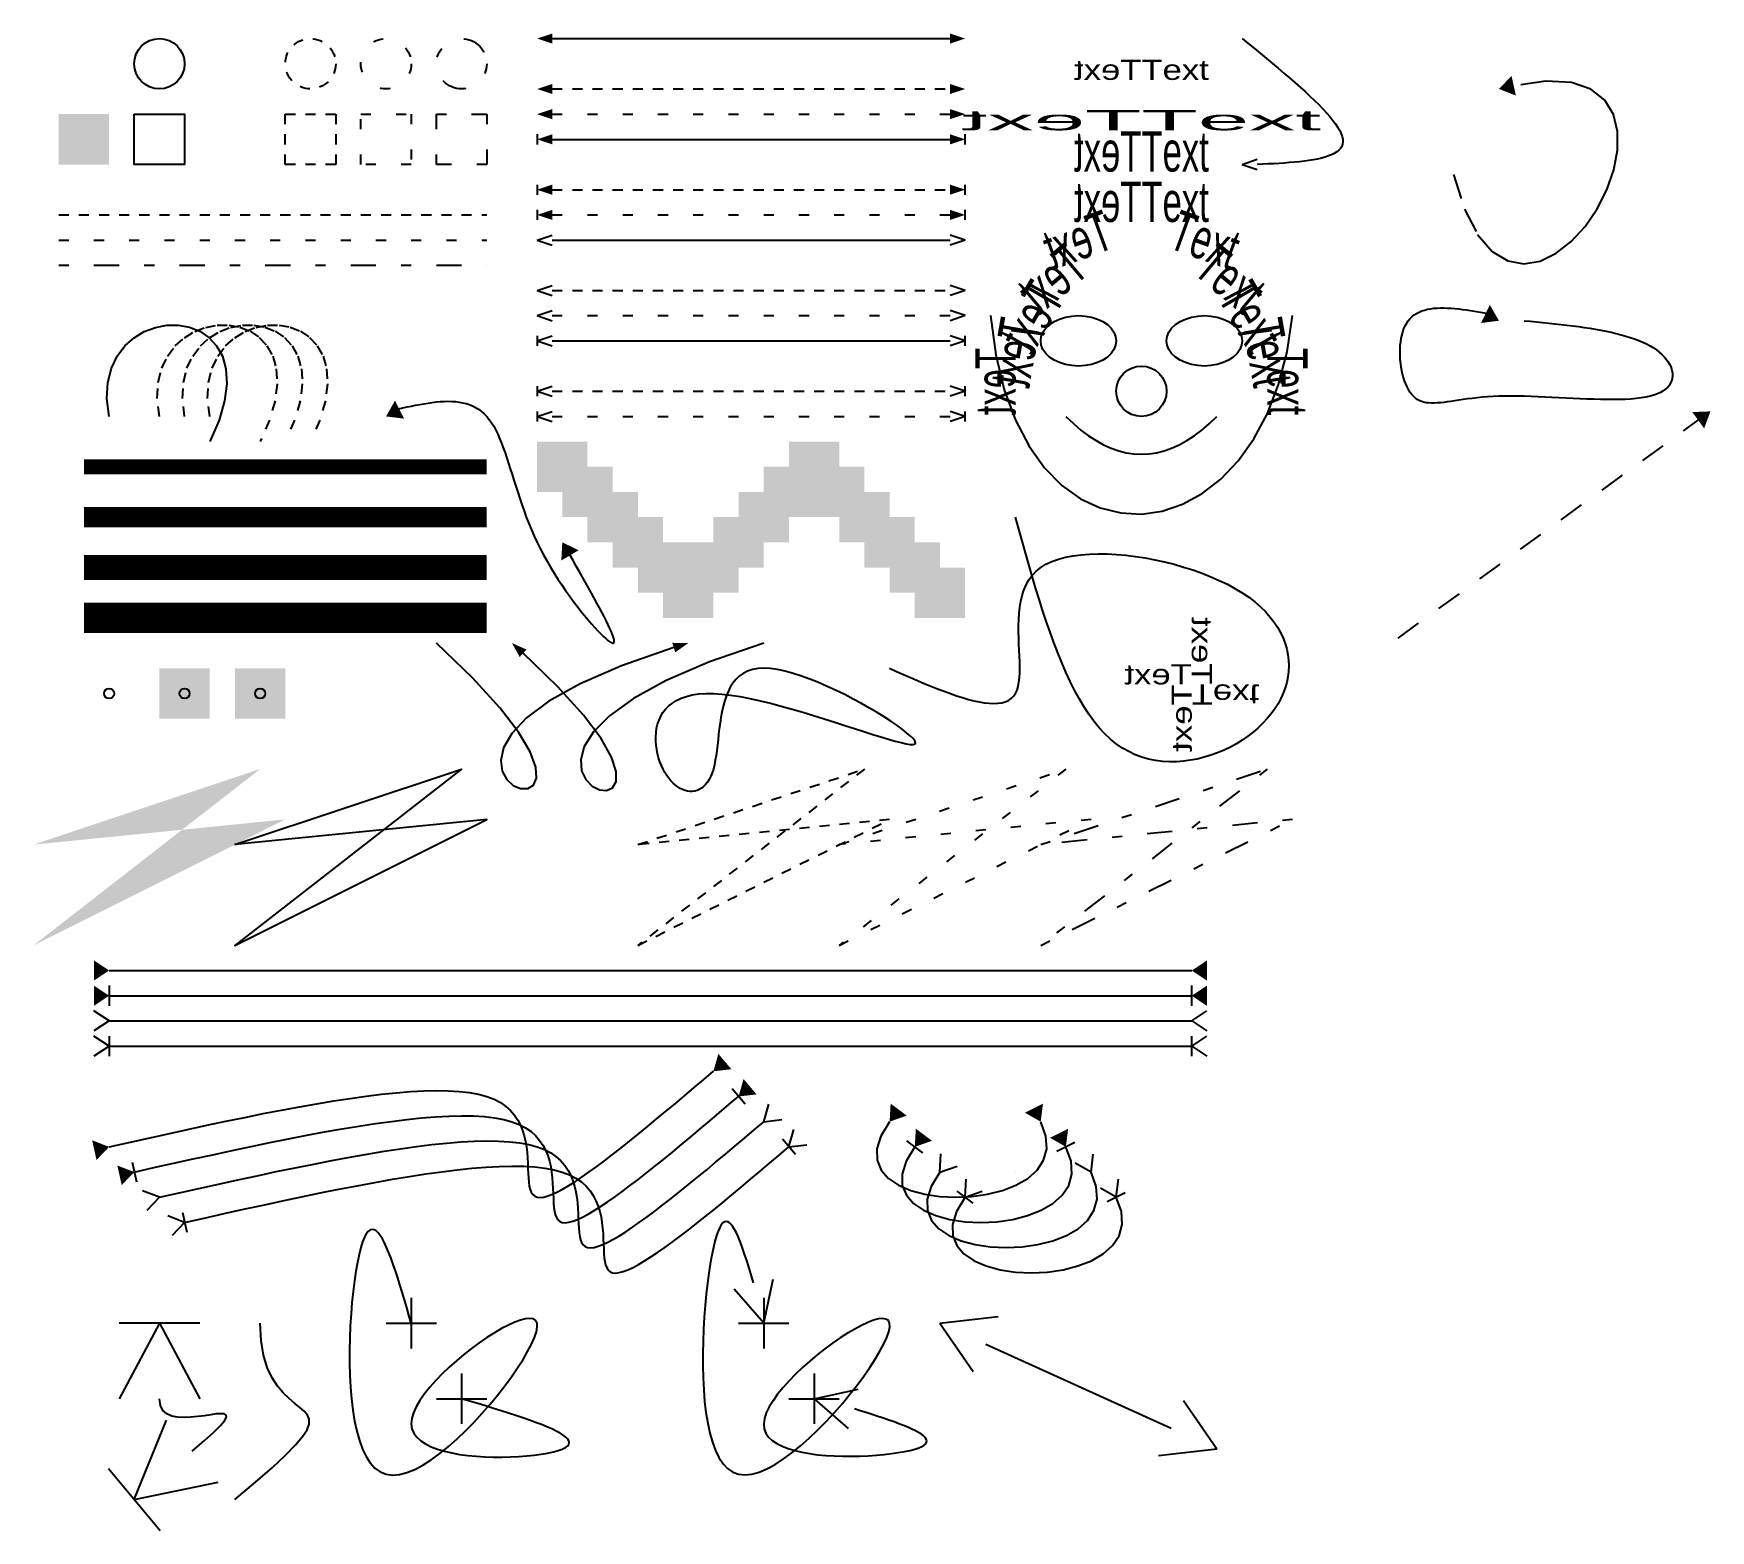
# Model space of a CAD drawing. Extents: x 0.8 to 85.3, y 0.7 to 76.2.
import ezdxf

# ---------------------------------------------------------------- set-up
doc = ezdxf.new("R2010")
doc.units = 0
for name, pattern in [('FCJDASH1', [2.54, 1.27, -1.27]), ('FCJDASH2', [1.016, 0.508, -0.508]), ('FCJDASH3', [1.778, 0.508, -1.27]), ('FCJDASH4', [4.318, 0.508, -1.27, 1.27, -1.27])]:
    doc.linetypes.add(name, pattern=pattern)
for name, color, linetype in [('L00_', 7, 'CONTINUOUS'), ('L01_', 250, 'CONTINUOUS'), ('L02_', 1, 'CONTINUOUS'), ('L03_', 251, 'CONTINUOUS'), ('L04_', 40, 'CONTINUOUS'), ('L05_', 60, 'CONTINUOUS'), ('L06_', 4, 'CONTINUOUS'), ('L07_', 250, 'CONTINUOUS'), ('L08_', 60, 'CONTINUOUS'), ('L09_', 200, 'CONTINUOUS'), ('L10_', 30, 'CONTINUOUS'), ('L11_', 150, 'CONTINUOUS'), ('L12_', 255, 'CONTINUOUS'), ('L13_', 253, 'CONTINUOUS'), ('L14_', 251, 'CONTINUOUS'), ('L15_', 7, 'CONTINUOUS')]:
    doc.layers.add(name, color=color, linetype=linetype)

msp = doc.modelspace()

# ---------------------------------------------------------------- texts
at = {"layer": 'L00_', "text_generation_flag": 2}
for height, width, p in [(1.016, 1.2857, (56.642, 73.8632)), (1.016, 3.4286, (56.642, 71.3232)), (2.032, 0.6429, (56.642, 69.2404)), (2.032, 0.6429, (56.642, 66.7004)), (1.016, 1.2857, (59.182, 43.3832))]:
    msp.add_text('Text', height=height, dxfattribs=dict(at, width=width)).set_placement(p)
at = {"layer": 'L00_'}
for height, width, p in [(1.016, 1.2857, (56.642, 73.8632)), (1.016, 3.4286, (56.642, 71.3232)), (2.032, 0.6429, (56.642, 69.2404)), (2.032, 0.6429, (56.642, 66.7004))]:
    msp.add_text('Text', height=height, dxfattribs=dict(at, width=width)).set_placement(p)
at = {"layer": 'L00_', "text_generation_flag": 2}
for height, rotation, width, p in [(2.032, 20, 0.6429, (55.372, 65.4304)), (2.032, 40, 0.6429, (54.102, 64.1604)), (2.032, 60, 0.6429, (52.832, 62.8904)), (2.032, 80, 0.6429, (51.562, 61.6204)), (2.032, 90, 0.6429, (50.292, 60.3504)), (1.016, 270, 1.2857, (59.182, 43.3832)), (1.016, 90, 1.2857, (59.182, 43.3832)), (1.016, 180, 1.2857, (59.182, 43.3832))]:
    msp.add_text('Text', height=height, rotation=rotation, dxfattribs=dict(at, width=width)).set_placement(p)
at = {"layer": 'L00_', "width": 0.6429}
for rotation, p in [(-20, (57.912, 65.4304)), (-40, (59.182, 64.1604)), (-60, (60.452, 62.8904)), (-80, (61.722, 61.6204)), (-90, (62.992, 60.3504))]:
    msp.add_text('Text', height=2.032, rotation=rotation, dxfattribs=at).set_placement(p)

# ---------------------------------------------------------------- linework, layer by layer
at = {"layer": 'L00_'}
for p, q in [((26.924, 75.946), (46.99, 75.946)), ((61.722, 75.946), (62.0314, 75.6947)), ((62.0314, 75.6947), (62.3398, 75.4438)), ((62.3398, 75.4438), (62.6461, 75.1938)), ((62.6461, 75.1938), (62.9494, 74.945)), ((62.9494, 74.945), (63.2486, 74.6978)), ((63.2486, 74.6978), (63.5427, 74.4528)), ((63.5427, 74.4528), (63.8306, 74.2102)), ((63.8306, 74.2102), (64.1115, 73.9704)), ((64.1115, 73.9704), (64.3842, 73.734)), ((64.3842, 73.734), (64.6477, 73.5014)), ((64.6477, 73.5014), (64.901, 73.2728)), ((64.901, 73.2728), (65.1431, 73.0488)), ((65.1431, 73.0488), (65.3729, 72.8298)), ((65.3729, 72.8298), (65.5895, 72.6161)), ((65.5895, 72.6161), (65.7918, 72.4082)), ((65.7918, 72.4082), (65.9789, 72.2066)), ((65.9789, 72.2066), (66.1496, 72.0115)), ((66.1496, 72.0115), (66.3029, 71.8235)), ((66.3029, 71.8235), (66.4379, 71.6429)), ((66.4379, 71.6429), (66.5536, 71.4701)), ((66.5536, 71.4701), (66.6488, 71.3057)), ((66.6488, 71.3057), (66.7227, 71.1499)), ((66.7227, 71.1499), (66.7741, 71.0032)), ((26.924, 70.866), (46.99, 70.866)), ((66.4934, 70.236), (66.3718, 70.1594)), ((66.5967, 70.32), (66.4934, 70.236)), ((66.6806, 70.4118), (66.5967, 70.32)), ((66.7441, 70.5119), (66.6806, 70.4118)), ((66.7862, 70.6207), (66.7441, 70.5119)), ((66.7741, 71.0032), (66.802, 70.866)), ((66.8058, 70.7386), (66.7862, 70.6207)), ((66.802, 70.866), (66.8058, 70.7386)), ((62.7616, 69.6093), (62.484, 69.596)), ((63.0383, 69.623), (62.7616, 69.6093)), ((63.3128, 69.6375), (63.0383, 69.623)), ((63.5844, 69.6533), (63.3128, 69.6375)), ((63.8518, 69.6708), (63.5844, 69.6533)), ((64.1142, 69.6903), (63.8518, 69.6708)), ((64.3704, 69.7122), (64.1142, 69.6903)), ((64.6195, 69.7371), (64.3704, 69.7122)), ((64.8604, 69.7653), (64.6195, 69.7371)), ((65.0922, 69.7972), (64.8604, 69.7653)), ((65.3137, 69.8332), (65.0922, 69.7972)), ((65.5241, 69.8738), (65.3137, 69.8332)), ((65.7222, 69.9194), (65.5241, 69.8738)), ((65.907, 69.9703), (65.7222, 69.9194)), ((66.0776, 70.027), (65.907, 69.9703)), ((66.2329, 70.0899), (66.0776, 70.027)), ((66.3718, 70.1594), (66.2329, 70.0899)), ((26.924, 65.786), (46.99, 65.786)), ((26.924, 60.706), (46.99, 60.706)), ((20.2441, 57.5004), (20.4541, 57.5379)), ((20.4541, 57.5379), (20.6623, 57.5714)), ((20.6623, 57.5714), (20.8683, 57.6002)), ((20.8683, 57.6002), (21.0719, 57.6238)), ((21.0719, 57.6238), (21.2727, 57.6414)), ((21.2727, 57.6414), (21.4705, 57.6525)), ((21.4705, 57.6525), (21.6648, 57.6563)), ((21.6648, 57.6563), (21.8555, 57.6522)), ((21.8555, 57.6522), (22.0422, 57.6395)), ((22.0422, 57.6395), (22.2246, 57.6176)), ((22.2246, 57.6176), (22.4024, 57.5858)), ((22.4024, 57.5858), (22.5753, 57.5434)), ((22.5753, 57.5434), (22.7429, 57.4898)), ((19.177, 57.277), (19.3916, 57.3243)), ((19.3916, 57.3243), (19.606, 57.371)), ((19.606, 57.371), (19.8197, 57.4163)), ((19.8197, 57.4163), (20.0325, 57.4597)), ((20.0325, 57.4597), (20.2441, 57.5004)), ((22.7429, 57.4898), (22.905, 57.4244)), ((22.905, 57.4244), (23.0613, 57.3464)), ((23.0613, 57.3464), (23.2115, 57.2552)), ((23.2115, 57.2552), (23.3552, 57.1502)), ((23.3552, 57.1502), (23.4921, 57.0307)), ((23.4921, 57.0307), (23.622, 56.896)), ((23.622, 56.896), (23.7447, 56.7457)), ((23.7447, 56.7457), (23.8607, 56.5803)), ((23.8607, 56.5803), (23.9708, 56.4005)), ((23.9708, 56.4005), (24.0756, 56.2069)), ((24.0756, 56.2069), (24.1759, 56.0004)), ((24.1759, 56.0004), (24.2723, 55.7816)), ((24.2723, 55.7816), (24.3656, 55.5511)), ((24.3656, 55.5511), (24.4566, 55.3098)), ((24.4566, 55.3098), (24.5458, 55.0584)), ((24.5458, 55.0584), (24.634, 54.7974)), ((24.634, 54.7974), (24.722, 54.5277)), ((24.722, 54.5277), (24.8104, 54.25)), ((24.8104, 54.25), (24.8999, 53.9649)), ((24.8999, 53.9649), (24.9912, 53.6731)), ((24.9912, 53.6731), (25.0851, 53.3755)), ((25.0851, 53.3755), (25.1823, 53.0726)), ((25.1823, 53.0726), (25.2834, 52.7651)), ((25.2834, 52.7651), (25.3892, 52.4539)), ((25.3892, 52.4539), (25.5004, 52.1396)), ((25.5004, 52.1396), (25.6177, 51.8228)), ((25.6177, 51.8228), (25.7418, 51.5044)), ((50.4581, 51.2154), (50.292, 51.816)), ((25.7418, 51.5044), (25.8734, 51.185)), ((25.8734, 51.185), (26.0132, 50.8653)), ((26.0132, 50.8653), (26.162, 50.546)), ((50.6247, 50.6161), (50.4581, 51.2154)), ((26.162, 50.546), (26.3201, 50.2279)), ((26.3201, 50.2279), (26.4867, 49.9119)), ((26.4867, 49.9119), (26.6606, 49.599)), ((27.9746, 49.6279), (27.813, 49.911)), ((50.7922, 50.0194), (50.6247, 50.6161)), ((50.9611, 49.4266), (50.7922, 50.0194)), ((53.1929, 49.8679), (53.5968, 49.9211)), ((53.5968, 49.9211), (54.0205, 49.9539)), ((54.0205, 49.9539), (54.4614, 49.9671)), ((54.4614, 49.9671), (54.9169, 49.9612)), ((54.9169, 49.9612), (55.3843, 49.9368)), ((55.3843, 49.9368), (55.8611, 49.8947)), ((26.6606, 49.599), (26.8407, 49.2902)), ((26.8407, 49.2902), (27.0258, 48.9864)), ((28.1356, 49.3458), (27.9746, 49.6279)), ((28.295, 49.0657), (28.1356, 49.3458)), ((28.4521, 48.7887), (28.295, 49.0657)), ((51.132, 48.839), (50.9611, 49.4266)), ((51.133, 48.879), (51.331, 49.0885)), ((51.331, 49.0885), (51.562, 49.276)), ((51.562, 49.276), (51.8277, 49.4399)), ((51.8277, 49.4399), (52.1262, 49.5805)), ((52.1262, 49.5805), (52.455, 49.6983)), ((52.455, 49.6983), (52.8115, 49.7939)), ((52.8115, 49.7939), (53.1929, 49.8679)), ((55.8611, 49.8947), (56.3446, 49.8353)), ((56.3446, 49.8353), (56.8323, 49.7593)), ((56.8323, 49.7593), (57.3215, 49.6674)), ((57.3215, 49.6674), (57.8096, 49.5601)), ((57.8096, 49.5601), (58.294, 49.4381)), ((58.294, 49.4381), (58.772, 49.302)), ((58.772, 49.302), (59.2411, 49.1524)), ((59.2411, 49.1524), (59.6987, 48.9899)), ((27.0258, 48.9864), (27.2149, 48.6886)), ((27.2149, 48.6886), (27.4066, 48.3977)), ((27.4066, 48.3977), (27.6, 48.1149)), ((28.6063, 48.5158), (28.4521, 48.7887)), ((28.7567, 48.248), (28.6063, 48.5158)), ((28.9027, 47.9864), (28.7567, 48.248)), ((50.7137, 48.1399), (50.8268, 48.4026)), ((50.8268, 48.4026), (50.9658, 48.6497)), ((50.9658, 48.6497), (51.133, 48.879)), ((51.3052, 48.2579), (51.132, 48.839)), ((51.4813, 47.6845), (51.3052, 48.2579)), ((59.6987, 48.9899), (60.1422, 48.8151)), ((60.1422, 48.8151), (60.5688, 48.6288)), ((60.5688, 48.6288), (60.9761, 48.4314)), ((60.9761, 48.4314), (61.3613, 48.2236)), ((61.3613, 48.2236), (61.722, 48.006)), ((27.6, 48.1149), (27.7938, 47.8409)), ((27.7938, 47.8409), (27.9869, 47.5769)), ((27.9869, 47.5769), (28.1781, 47.3237)), ((29.0434, 47.7318), (28.9027, 47.9864)), ((29.1781, 47.4855), (29.0434, 47.7318)), ((29.3061, 47.2484), (29.1781, 47.4855)), ((50.5057, 47.278), (50.5556, 47.5755)), ((50.5556, 47.5755), (50.6241, 47.8634)), ((50.6241, 47.8634), (50.7137, 48.1399)), ((51.6607, 47.1203), (51.4813, 47.6845)), ((61.722, 48.006), (62.0559, 47.7793)), ((62.0559, 47.7793), (62.363, 47.5441)), ((62.363, 47.5441), (62.6435, 47.3012)), ((28.1781, 47.3237), (28.3664, 47.0824)), ((28.3664, 47.0824), (28.5504, 46.8539)), ((28.5504, 46.8539), (28.7292, 46.6393)), ((28.7292, 46.6393), (28.9015, 46.4394)), ((29.4266, 47.0214), (29.3061, 47.2484)), ((29.5388, 46.8057), (29.4266, 47.0214)), ((29.6421, 46.6023), (29.5388, 46.8057)), ((29.7357, 46.4122), (29.6421, 46.6023)), ((50.4443, 46.3496), (50.4525, 46.663)), ((50.4525, 46.663), (50.4722, 46.9732)), ((50.4722, 46.9732), (50.5057, 47.278)), ((51.8439, 46.5664), (51.6607, 47.1203)), ((52.0314, 46.0242), (51.8439, 46.5664)), ((62.6435, 47.3012), (62.8977, 47.0512)), ((62.8977, 47.0512), (63.1261, 46.7949)), ((63.1261, 46.7949), (63.329, 46.533)), ((63.329, 46.533), (63.5066, 46.2661)), ((28.9015, 46.4394), (29.0662, 46.2552)), ((29.0662, 46.2552), (29.2221, 46.0878)), ((29.2221, 46.0878), (29.3682, 45.9381)), ((29.3682, 45.9381), (29.5032, 45.807)), ((29.5032, 45.807), (29.6259, 45.6956)), ((29.6259, 45.6956), (29.7354, 45.6048)), ((29.8188, 46.2363), (29.7357, 46.4122)), ((29.8907, 46.0758), (29.8188, 46.2363)), ((29.9506, 45.9316), (29.8907, 46.0758)), ((29.9978, 45.8048), (29.9506, 45.9316)), ((30.0315, 45.6964), (29.9978, 45.8048)), ((30.051, 45.6074), (30.0315, 45.6964)), ((50.4453, 46.0351), (50.4443, 46.3496)), ((50.4529, 45.7214), (50.4453, 46.0351)), ((50.4648, 45.4108), (50.4529, 45.7214)), ((52.2236, 45.4949), (52.0314, 46.0242)), ((63.5066, 46.2661), (63.6593, 45.995)), ((63.6593, 45.995), (63.7875, 45.7203)), ((63.7875, 45.7203), (63.8915, 45.4429)), ((29.7354, 45.6048), (29.8303, 45.5357)), ((29.8303, 45.5357), (29.9095, 45.4891)), ((29.9095, 45.4891), (29.972, 45.466)), ((29.972, 45.466), (30.0168, 45.4671)), ((30.0168, 45.4671), (30.0444, 45.4918)), ((30.0444, 45.4918), (30.0556, 45.5389)), ((30.0556, 45.5389), (30.051, 45.6074)), ((50.4786, 45.1052), (50.4648, 45.4108)), ((50.4918, 44.8068), (50.4786, 45.1052)), ((52.4211, 44.98), (52.2236, 45.4949)), ((52.6243, 44.4806), (52.4211, 44.98)), ((63.8915, 45.4429), (63.9716, 45.1633)), ((63.9716, 45.1633), (64.0281, 44.8823)), ((64.0281, 44.8823), (64.0615, 44.6006)), ((43.942, 44.196), (44.2948, 44.0399)), ((44.2948, 44.0399), (44.6467, 43.8848)), ((50.5022, 44.5176), (50.4918, 44.8068)), ((50.5073, 44.2397), (50.5022, 44.5176)), ((50.5047, 43.9751), (50.5073, 44.2397)), ((52.8336, 43.9981), (52.6243, 44.4806)), ((53.0497, 43.5337), (52.8336, 43.9981)), ((64.0599, 44.0378), (64.0256, 43.7582)), ((64.072, 44.3189), (64.0599, 44.0378)), ((64.0615, 44.6006), (64.072, 44.3189)), ((44.6467, 43.8848), (44.9968, 43.7319)), ((44.9968, 43.7319), (45.3441, 43.5823)), ((45.3441, 43.5823), (45.6877, 43.4369)), ((45.6877, 43.4369), (46.0267, 43.2969)), ((46.0267, 43.2969), (46.3602, 43.1634)), ((46.3602, 43.1634), (46.6873, 43.0374)), ((50.3691, 43.0924), (50.4266, 43.2827)), ((50.4266, 43.2827), (50.4667, 43.4946)), ((50.4667, 43.4946), (50.4919, 43.7261)), ((50.4919, 43.7261), (50.5047, 43.9751)), ((53.2728, 43.0888), (53.0497, 43.5337)), ((63.8918, 43.2059), (63.7929, 42.9347)), ((63.9695, 43.4807), (63.8918, 43.2059)), ((64.0256, 43.7582), (63.9695, 43.4807)), ((46.6873, 43.0374), (47.007, 42.9201)), ((47.007, 42.9201), (47.3183, 42.8124)), ((47.3183, 42.8124), (47.6205, 42.7155)), ((47.6205, 42.7155), (47.9126, 42.6305)), ((47.9126, 42.6305), (48.1936, 42.5584)), ((48.1936, 42.5584), (48.4626, 42.5002)), ((48.4626, 42.5002), (48.7188, 42.4572)), ((48.7188, 42.4572), (48.9611, 42.4303)), ((48.9611, 42.4303), (49.1887, 42.4206)), ((49.1887, 42.4206), (49.4006, 42.4293)), ((49.4006, 42.4293), (49.596, 42.4573)), ((49.596, 42.4573), (49.7739, 42.5058)), ((49.7739, 42.5058), (49.9333, 42.5759)), ((49.9333, 42.5759), (50.0735, 42.6685)), ((50.0735, 42.6685), (50.1933, 42.7849)), ((50.1933, 42.7849), (50.292, 42.926)), ((50.292, 42.926), (50.3691, 43.0924)), ((53.5036, 42.6647), (53.2728, 43.0888)), ((53.7424, 42.2626), (53.5036, 42.6647)), ((63.5328, 42.4057), (63.3723, 42.1492)), ((63.6731, 42.6677), (63.5328, 42.4057)), ((63.7929, 42.9347), (63.6731, 42.6677)), ((53.9899, 41.8839), (53.7424, 42.2626)), ((54.2463, 41.5298), (53.9899, 41.8839)), ((54.5123, 41.2017), (54.2463, 41.5298)), ((62.992, 41.656), (62.773, 41.4207)), ((63.1919, 41.8991), (62.992, 41.656)), ((63.3723, 42.1492), (63.1919, 41.8991)), ((54.7882, 40.9008), (54.5123, 41.2017)), ((55.0746, 40.6285), (54.7882, 40.9008)), ((55.372, 40.386), (55.0746, 40.6285)), ((62.0138, 40.7709), (61.7308, 40.5763)), ((62.2827, 40.9772), (62.0138, 40.7709)), ((62.5362, 41.1941), (62.2827, 40.9772)), ((62.773, 41.4207), (62.5362, 41.1941)), ((55.6805, 40.1743), (55.372, 40.386)), ((55.9991, 39.9927), (55.6805, 40.1743)), ((56.3266, 39.8403), (55.9991, 39.9927)), ((56.6616, 39.7162), (56.3266, 39.8403)), ((60.149, 39.8118), (59.8082, 39.7074)), ((60.4833, 39.9336), (60.149, 39.8118)), ((60.81, 40.0719), (60.4833, 39.9336)), ((61.1276, 40.2258), (60.81, 40.0719)), ((61.435, 40.3942), (61.1276, 40.2258)), ((61.7308, 40.5763), (61.435, 40.3942)), ((57.003, 39.6193), (56.6616, 39.7162)), ((57.3494, 39.5486), (57.003, 39.6193)), ((57.6996, 39.5032), (57.3494, 39.5486)), ((58.0523, 39.4822), (57.6996, 39.5032)), ((58.4061, 39.4844), (58.0523, 39.4822)), ((58.7599, 39.5091), (58.4061, 39.4844)), ((59.1124, 39.5551), (58.7599, 39.5091)), ((59.4623, 39.6216), (59.1124, 39.5551)), ((59.8082, 39.7074), (59.4623, 39.6216)), ((4.572, 28.956), (59.182, 28.956)), ((4.572, 27.686), (59.182, 27.686)), ((4.572, 26.416), (59.182, 26.416)), ((4.572, 25.146), (59.182, 25.146)), ((34.5654, 23.4635), (35.052, 23.876)), ((19.0594, 22.7941), (19.769, 22.8513)), ((19.769, 22.8513), (20.443, 22.8878)), ((20.443, 22.8878), (21.0793, 22.9025)), ((21.0793, 22.9025), (21.6758, 22.8941)), ((21.6758, 22.8941), (22.2305, 22.8615)), ((22.2305, 22.8615), (22.7411, 22.8034)), ((33.597, 22.6447), (34.08, 23.0526)), ((34.08, 23.0526), (34.5654, 23.4635)), ((13.271, 21.9189), (14.1712, 22.0864)), ((14.1712, 22.0864), (15.0505, 22.2417)), ((15.0505, 22.2417), (15.9068, 22.3838)), ((15.9068, 22.3838), (16.7379, 22.5112)), ((16.7379, 22.5112), (17.5417, 22.6229)), ((17.5417, 22.6229), (18.3163, 22.7176)), ((18.3163, 22.7176), (19.0594, 22.7941)), ((22.7411, 22.8034), (23.2056, 22.7187)), ((23.2056, 22.7187), (23.622, 22.606)), ((23.622, 22.606), (23.989, 22.4649)), ((23.989, 22.4649), (24.309, 22.2975)), ((24.309, 22.2975), (24.5854, 22.1064)), ((24.5854, 22.1064), (24.8214, 21.8946)), ((32.6431, 21.8444), (33.1176, 22.2415)), ((33.1176, 22.2415), (33.597, 22.6447)), ((35.35, 21.7826), (35.8354, 22.1935)), ((35.8354, 22.1935), (36.322, 22.606)), ((8.529, 20.9421), (9.5025, 21.152)), ((9.5025, 21.152), (10.4656, 21.3558)), ((10.4656, 21.3558), (11.4161, 21.5524)), ((11.4161, 21.5524), (12.3519, 21.7405)), ((12.3519, 21.7405), (13.271, 21.9189)), ((17.1768, 21.1138), (18.0079, 21.2412)), ((18.0079, 21.2412), (18.8117, 21.3529)), ((18.8117, 21.3529), (19.5863, 21.4476)), ((19.5863, 21.4476), (20.3294, 21.5241)), ((20.3294, 21.5241), (21.039, 21.5813)), ((21.039, 21.5813), (21.713, 21.6178)), ((21.713, 21.6178), (22.3493, 21.6325)), ((22.3493, 21.6325), (22.9458, 21.6241)), ((22.9458, 21.6241), (23.5005, 21.5915)), ((23.5005, 21.5915), (24.0111, 21.5334)), ((24.0111, 21.5334), (24.4756, 21.4487)), ((24.4756, 21.4487), (24.892, 21.336)), ((24.8214, 21.8946), (25.0204, 21.6646)), ((24.892, 21.336), (25.259, 21.1949)), ((25.0204, 21.6646), (25.1857, 21.4193)), ((25.1857, 21.4193), (25.3205, 21.1615)), ((25.259, 21.1949), (25.579, 21.0275)), ((25.3205, 21.1615), (25.4282, 20.8939)), ((31.7135, 21.075), (32.1747, 21.4551)), ((32.1747, 21.4551), (32.6431, 21.8444)), ((34.3876, 20.9715), (34.867, 21.3747)), ((34.867, 21.3747), (35.35, 21.7826)), ((37.1054, 20.9235), (37.592, 21.336)), ((5.5665, 20.288), (6.5589, 20.5089)), ((6.5589, 20.5089), (7.5471, 20.7273)), ((7.5471, 20.7273), (8.529, 20.9421)), ((12.6861, 20.2824), (13.6219, 20.4705)), ((13.6219, 20.4705), (14.541, 20.6489)), ((14.541, 20.6489), (15.4412, 20.8164)), ((15.4412, 20.8164), (16.3205, 20.9717)), ((16.3205, 20.9717), (17.1768, 21.1138)), ((21.5994, 20.2541), (22.309, 20.3113)), ((22.309, 20.3113), (22.983, 20.3478)), ((22.983, 20.3478), (23.6193, 20.3625)), ((23.6193, 20.3625), (24.2158, 20.3541)), ((24.2158, 20.3541), (24.7705, 20.3215)), ((24.7705, 20.3215), (25.2811, 20.2634)), ((25.4282, 20.8939), (25.5121, 20.6191)), ((25.5121, 20.6191), (25.5755, 20.3401)), ((25.5755, 20.3401), (25.6217, 20.0596)), ((25.579, 21.0275), (25.8554, 20.8364)), ((25.8554, 20.8364), (26.0914, 20.6246)), ((26.0914, 20.6246), (26.2904, 20.3946)), ((26.2904, 20.3946), (26.4557, 20.1493)), ((30.3858, 20.0057), (30.8178, 20.3488)), ((30.8178, 20.3488), (31.2608, 20.7057)), ((31.2608, 20.7057), (31.7135, 21.075)), ((33.4447, 20.1851), (33.9131, 20.5744)), ((33.9131, 20.5744), (34.3876, 20.9715)), ((36.137, 20.1047), (36.62, 20.5126)), ((36.62, 20.5126), (37.1054, 20.9235)), ((4.572, 20.066), (5.5665, 20.288)), ((7.8289, 19.2389), (8.8171, 19.4573)), ((8.8171, 19.4573), (9.799, 19.6721)), ((9.799, 19.6721), (10.7725, 19.882)), ((10.7725, 19.882), (11.7356, 20.0858)), ((11.7356, 20.0858), (12.6861, 20.2824)), ((15.811, 19.3789), (16.7112, 19.5464)), ((16.7112, 19.5464), (17.5905, 19.7017)), ((17.5905, 19.7017), (18.4468, 19.8438)), ((18.4468, 19.8438), (19.2779, 19.9712)), ((19.2779, 19.9712), (20.0817, 20.0829)), ((20.0817, 20.0829), (20.8563, 20.1776)), ((20.8563, 20.1776), (21.5994, 20.2541)), ((25.2811, 20.2634), (25.7456, 20.1787)), ((25.6217, 20.0596), (25.654, 19.7803)), ((25.654, 19.7803), (25.6757, 19.5049)), ((25.6757, 19.5049), (25.6902, 19.2362)), ((25.7456, 20.1787), (26.162, 20.066)), ((26.162, 20.066), (26.529, 19.9249)), ((26.4557, 20.1493), (26.5905, 19.8915)), ((26.529, 19.9249), (26.849, 19.7575)), ((26.5905, 19.8915), (26.6982, 19.6239)), ((26.6982, 19.6239), (26.7821, 19.3491)), ((26.849, 19.7575), (27.1254, 19.5664)), ((27.1254, 19.5664), (27.3614, 19.3546)), ((29.5593, 19.3675), (29.9658, 19.6781)), ((29.9658, 19.6781), (30.3858, 20.0057)), ((32.5308, 19.4357), (32.9835, 19.805)), ((32.9835, 19.805), (33.4447, 20.1851)), ((35.1831, 19.3044), (35.6576, 19.7015)), ((35.6576, 19.7015), (36.137, 20.1047)), ((37.89, 19.2426), (38.3754, 19.6535)), ((38.3754, 19.6535), (38.862, 20.066)), ((5.842, 18.796), (6.8365, 19.018)), ((6.8365, 19.018), (7.8289, 19.2389)), ((11.069, 18.4021), (12.0425, 18.612)), ((12.0425, 18.612), (13.0056, 18.8158)), ((13.0056, 18.8158), (13.9561, 19.0124)), ((13.9561, 19.0124), (14.8919, 19.2005)), ((14.8919, 19.2005), (15.811, 19.3789)), ((19.7168, 18.5738), (20.5479, 18.7012)), ((20.5479, 18.7012), (21.3517, 18.8129)), ((21.3517, 18.8129), (22.1263, 18.9076)), ((22.1263, 18.9076), (22.8694, 18.9841)), ((22.8694, 18.9841), (23.579, 19.0413)), ((23.579, 19.0413), (24.253, 19.0778)), ((24.253, 19.0778), (24.8893, 19.0925)), ((24.8893, 19.0925), (25.4858, 19.0841)), ((25.4858, 19.0841), (26.0405, 19.0515)), ((25.6902, 19.2362), (25.7006, 18.9771)), ((25.7006, 18.9771), (25.7104, 18.7301)), ((25.7104, 18.7301), (25.7229, 18.4982)), ((26.0405, 19.0515), (26.5511, 18.9934)), ((26.5511, 18.9934), (27.0156, 18.9087)), ((26.7821, 19.3491), (26.8455, 19.0701)), ((26.8455, 19.0701), (26.8917, 18.7896)), ((26.8917, 18.7896), (26.924, 18.5103)), ((27.0156, 18.9087), (27.432, 18.796)), ((27.3614, 19.3546), (27.5604, 19.1246)), ((27.432, 18.796), (27.799, 18.6549)), ((27.5604, 19.1246), (27.7257, 18.8793)), ((27.7257, 18.8793), (27.8605, 18.6215)), ((27.799, 18.6549), (28.119, 18.4875)), ((27.8605, 18.6215), (27.9682, 18.3539)), ((28.4316, 18.5529), (28.7909, 18.8033)), ((28.7909, 18.8033), (29.1672, 19.0754)), ((29.1672, 19.0754), (29.5593, 19.3675)), ((31.2358, 18.4081), (31.6558, 18.7357)), ((31.6558, 18.7357), (32.0878, 19.0788)), ((32.0878, 19.0788), (32.5308, 19.4357)), ((34.2535, 18.535), (34.7147, 18.9151)), ((34.7147, 18.9151), (35.1831, 19.3044)), ((36.9276, 18.4315), (37.407, 18.8347)), ((37.407, 18.8347), (37.89, 19.2426)), ((8.1065, 17.748), (9.0989, 17.9689)), ((9.0989, 17.9689), (10.0871, 18.1873)), ((10.0871, 18.1873), (11.069, 18.4021)), ((15.2261, 17.7424), (16.1619, 17.9305)), ((16.1619, 17.9305), (17.081, 18.1089)), ((17.081, 18.1089), (17.9812, 18.2764)), ((17.9812, 18.2764), (18.8605, 18.4317)), ((18.8605, 18.4317), (19.7168, 18.5738)), ((25.7229, 18.4982), (25.7413, 18.284)), ((25.7413, 18.284), (25.769, 18.0904)), ((25.769, 18.0904), (25.8092, 17.9199)), ((25.8092, 17.9199), (25.8653, 17.7755)), ((25.8653, 17.7755), (25.9406, 17.6599)), ((26.924, 18.5103), (26.9457, 18.2349)), ((26.9322, 17.6789), (27.1885, 17.7981)), ((26.9457, 18.2349), (26.9602, 17.9662)), ((26.9602, 17.9662), (26.9706, 17.7071)), ((27.1885, 17.7981), (27.4677, 17.9467)), ((27.4677, 17.9467), (27.7688, 18.123)), ((27.7688, 18.123), (28.0905, 18.3256)), ((27.9682, 18.3539), (28.0521, 18.0791)), ((28.0521, 18.0791), (28.1155, 17.8001)), ((28.0905, 18.3256), (28.4316, 18.5529)), ((28.1155, 17.8001), (28.1617, 17.5196)), ((28.119, 18.4875), (28.3954, 18.2964)), ((28.3954, 18.2964), (28.6314, 18.0846)), ((28.6314, 18.0846), (28.8304, 17.8546)), ((28.8304, 17.8546), (28.9957, 17.6093)), ((30.0609, 17.5333), (30.4372, 17.8054)), ((30.4372, 17.8054), (30.8293, 18.0975)), ((30.8293, 18.0975), (31.2358, 18.4081)), ((32.9258, 17.4657), (33.3578, 17.8088)), ((33.3578, 17.8088), (33.8008, 18.1657)), ((33.8008, 18.1657), (34.2535, 18.535)), ((35.9847, 17.6451), (36.4531, 18.0344)), ((36.4531, 18.0344), (36.9276, 18.4315)), ((7.112, 17.526), (8.1065, 17.748)), ((10.3689, 16.6989), (11.3571, 16.9173)), ((11.3571, 16.9173), (12.339, 17.1321)), ((12.339, 17.1321), (13.3125, 17.342)), ((13.3125, 17.342), (14.2756, 17.5458)), ((14.2756, 17.5458), (15.2261, 17.7424)), ((25.9406, 17.6599), (26.0384, 17.5758)), ((26.0384, 17.5758), (26.162, 17.526)), ((26.162, 17.526), (26.3139, 17.5125)), ((26.3139, 17.5125), (26.4938, 17.5345)), ((26.4938, 17.5345), (26.7003, 17.5905)), ((26.7003, 17.5905), (26.9322, 17.6789)), ((26.9706, 17.7071), (26.9804, 17.4601)), ((26.9804, 17.4601), (26.9929, 17.2282)), ((26.9929, 17.2282), (27.0113, 17.014)), ((27.0113, 17.014), (27.039, 16.8204)), ((28.1617, 17.5196), (28.194, 17.2403)), ((28.194, 17.2403), (28.2157, 16.9649)), ((28.2157, 16.9649), (28.2302, 16.6962)), ((28.9957, 17.6093), (29.1305, 17.3515)), ((29.0388, 16.853), (29.3605, 17.0556)), ((29.1305, 17.3515), (29.2382, 17.0839)), ((29.2382, 17.0839), (29.3221, 16.8091)), ((29.3605, 17.0556), (29.7016, 17.2829)), ((29.7016, 17.2829), (30.0609, 17.5333)), ((32.0993, 16.8275), (32.5058, 17.1381)), ((32.5058, 17.1381), (32.9258, 17.4657)), ((35.0708, 16.8957), (35.5235, 17.265)), ((35.5235, 17.265), (35.9847, 17.6451)), ((8.382, 16.256), (9.3765, 16.478)), ((9.3765, 16.478), (10.3689, 16.6989)), ((27.039, 16.8204), (27.0792, 16.6499)), ((27.0792, 16.6499), (27.1353, 16.5055)), ((27.1353, 16.5055), (27.2106, 16.3899)), ((27.2106, 16.3899), (27.3084, 16.3058)), ((27.3084, 16.3058), (27.432, 16.256)), ((27.432, 16.256), (27.5839, 16.2425)), ((27.5839, 16.2425), (27.7638, 16.2645)), ((27.7638, 16.2645), (27.9703, 16.3205)), ((27.9703, 16.3205), (28.2022, 16.4089)), ((28.2022, 16.4089), (28.4585, 16.5281)), ((28.2302, 16.6962), (28.2406, 16.4371)), ((28.2406, 16.4371), (28.2504, 16.1901)), ((28.2504, 16.1901), (28.2629, 15.9582)), ((28.4585, 16.5281), (28.7377, 16.6767)), ((28.7377, 16.6767), (29.0388, 16.853)), ((29.3221, 16.8091), (29.3855, 16.5301)), ((29.3855, 16.5301), (29.4317, 16.2496)), ((29.4317, 16.2496), (29.464, 15.9703)), ((30.9716, 16.0129), (31.3309, 16.2633)), ((31.3309, 16.2633), (31.7072, 16.5354)), ((31.7072, 16.5354), (32.0993, 16.8275)), ((33.7758, 15.8681), (34.1958, 16.1957)), ((34.1958, 16.1957), (34.6278, 16.5388)), ((34.6278, 16.5388), (35.0708, 16.8957)), ((35.4532, 16.1422), (35.3716, 16.0052)), ((35.5354, 16.2367), (35.4532, 16.1422)), ((35.6182, 16.2908), (35.5354, 16.2367)), ((35.7016, 16.3068), (35.6182, 16.2908)), ((35.7855, 16.2869), (35.7016, 16.3068)), ((35.8698, 16.2334), (35.7855, 16.2869)), ((35.9547, 16.1484), (35.8698, 16.2334)), ((36.0399, 16.0344), (35.9547, 16.1484)), ((28.2629, 15.9582), (28.2813, 15.744)), ((28.2813, 15.744), (28.309, 15.5504)), ((28.309, 15.5504), (28.3492, 15.3799)), ((28.3492, 15.3799), (28.4053, 15.2355)), ((28.4053, 15.2355), (28.4806, 15.1199)), ((29.464, 15.9703), (29.4857, 15.6949)), ((29.4722, 15.1389), (29.7285, 15.2581)), ((29.4857, 15.6949), (29.5002, 15.4262)), ((29.5002, 15.4262), (29.5106, 15.1671)), ((29.7285, 15.2581), (30.0077, 15.4067)), ((30.0077, 15.4067), (30.3088, 15.583)), ((30.3088, 15.583), (30.6305, 15.7856)), ((30.6305, 15.7856), (30.9716, 16.0129)), ((32.6009, 14.9933), (32.9772, 15.2654)), ((32.9772, 15.2654), (33.3693, 15.5575)), ((33.3693, 15.5575), (33.7758, 15.8681)), ((35.1308, 15.3159), (35.052, 14.986)), ((35.2104, 15.5942), (35.1308, 15.3159)), ((35.2906, 15.8232), (35.2104, 15.5942)), ((35.3716, 16.0052), (35.2906, 15.8232)), ((36.1255, 15.8934), (36.0399, 16.0344)), ((36.2115, 15.7277), (36.1255, 15.8934)), ((36.2979, 15.5397), (36.2115, 15.7277)), ((36.3845, 15.3314), (36.2979, 15.5397)), ((36.4713, 15.1052), (36.3845, 15.3314)), ((28.4806, 15.1199), (28.5784, 15.0358)), ((28.5784, 15.0358), (28.702, 14.986)), ((28.702, 14.986), (28.8539, 14.9725)), ((28.8539, 14.9725), (29.0338, 14.9945)), ((29.0338, 14.9945), (29.2403, 15.0505)), ((29.2403, 15.0505), (29.4722, 15.1389)), ((29.5106, 15.1671), (29.5204, 14.9201)), ((29.5204, 14.9201), (29.5329, 14.6882)), ((29.5329, 14.6882), (29.5513, 14.474)), ((29.5513, 14.474), (29.579, 14.2804)), ((31.5788, 14.313), (31.9005, 14.5156)), ((31.9005, 14.5156), (32.2416, 14.7429)), ((32.2416, 14.7429), (32.6009, 14.9933)), ((34.9742, 14.6036), (34.8984, 14.1728)), ((35.052, 14.986), (34.9742, 14.6036)), ((36.5584, 14.8634), (36.4713, 15.1052)), ((36.6457, 14.608), (36.5584, 14.8634)), ((36.7332, 14.3415), (36.6457, 14.608)), ((29.579, 14.2804), (29.6192, 14.1099)), ((29.6192, 14.1099), (29.6753, 13.9655)), ((29.6753, 13.9655), (29.7506, 13.8499)), ((29.7506, 13.8499), (29.8484, 13.7658)), ((29.8484, 13.7658), (29.972, 13.716)), ((29.972, 13.716), (30.1239, 13.7025)), ((30.1239, 13.7025), (30.3038, 13.7245)), ((30.3038, 13.7245), (30.5103, 13.7805)), ((30.5103, 13.7805), (30.7422, 13.8689)), ((30.7422, 13.8689), (30.9985, 13.9881)), ((30.9985, 13.9881), (31.2777, 14.1367)), ((31.2777, 14.1367), (31.5788, 14.313)), ((34.826, 13.6992), (34.7581, 13.1882)), ((34.8984, 14.1728), (34.826, 13.6992)), ((36.8208, 14.0659), (36.7332, 14.3415)), ((36.9085, 13.7837), (36.8208, 14.0659)), ((36.9962, 13.497), (36.9085, 13.7837)), ((34.7581, 13.1882), (34.6961, 12.6452)), ((37.084, 13.208), (36.9962, 13.497)), ((34.6412, 12.0759), (34.5948, 11.4856)), ((34.6961, 12.6452), (34.6412, 12.0759)), ((34.5948, 11.4856), (34.558, 10.8799)), ((42.5219, 11.0634), (42.1816, 10.8821)), ((42.8379, 11.2103), (42.5219, 11.0634)), ((43.1247, 11.3193), (42.8379, 11.2103)), ((43.3772, 11.387), (43.1247, 11.3193)), ((43.5902, 11.4099), (43.3772, 11.387)), ((43.7587, 11.3847), (43.5902, 11.4099)), ((43.8777, 11.3079), (43.7587, 11.3847)), ((43.942, 11.176), (43.8777, 11.3079)), ((43.948, 10.9872), (43.942, 11.176)), ((34.5322, 10.2642), (34.5185, 9.644)), ((34.558, 10.8799), (34.5322, 10.2642)), ((41.0665, 10.1658), (40.6803, 9.881)), ((41.4489, 10.4298), (41.0665, 10.1658)), ((41.8222, 10.6697), (41.4489, 10.4298)), ((42.1816, 10.8821), (41.8222, 10.6697)), ((43.6457, 10.1267), (43.7961, 10.4569)), ((43.7961, 10.4569), (43.8981, 10.7456)), ((43.8981, 10.7456), (43.948, 10.9872)), ((34.5185, 9.644), (34.5184, 9.0247)), ((40.2953, 9.5789), (39.9166, 9.2629)), ((40.6803, 9.881), (40.2953, 9.5789)), ((42.9422, 8.9443), (43.215, 9.3648)), ((43.215, 9.3648), (43.4507, 9.7608)), ((43.4507, 9.7608), (43.6457, 10.1267)), ((34.5184, 9.0247), (34.533, 8.4119)), ((39.1983, 8.6032), (38.8688, 8.2663)), ((39.5492, 8.9366), (39.1983, 8.6032)), ((39.9166, 9.2629), (39.5492, 8.9366)), ((42.301, 8.0529), (42.6363, 8.5051)), ((42.6363, 8.5051), (42.9422, 8.9443)), ((34.533, 8.4119), (34.5637, 7.8111)), ((34.5637, 7.8111), (34.6116, 7.2276)), ((38.566, 7.9292), (38.2949, 7.5954)), ((38.8688, 8.2663), (38.566, 7.9292)), ((41.9401, 7.5932), (42.301, 8.0529)), ((34.6116, 7.2276), (34.6781, 6.667)), ((37.8679, 6.9514), (37.7223, 6.6481)), ((38.0605, 7.2683), (37.8679, 6.9514)), ((38.2949, 7.5954), (38.0605, 7.2683)), ((41.1565, 6.6742), (41.5573, 7.1317)), ((41.5573, 7.1317), (41.9401, 7.5932)), ((42.464, 6.7628), (42.164, 6.858)), ((34.6781, 6.667), (34.7645, 6.1348)), ((34.7645, 6.1348), (34.8719, 5.6365)), ((37.6286, 6.3618), (37.592, 6.096)), ((37.592, 6.096), (37.616, 5.8533)), ((37.7223, 6.6481), (37.6286, 6.3618)), ((40.3161, 5.7937), (40.7416, 6.2263)), ((40.7416, 6.2263), (41.1565, 6.6742)), ((42.7621, 6.6678), (42.464, 6.7628)), ((43.0567, 6.5729), (42.7621, 6.6678)), ((43.3458, 6.4784), (43.0567, 6.5729)), ((43.6277, 6.3844), (43.3458, 6.4784)), ((43.9006, 6.2909), (43.6277, 6.3844)), ((44.1627, 6.198), (43.9006, 6.2909)), ((44.4121, 6.1059), (44.1627, 6.198)), ((44.6471, 6.0147), (44.4121, 6.1059)), ((44.8659, 5.9244), (44.6471, 6.0147)), ((45.0666, 5.8353), (44.8659, 5.9244)), ((34.8719, 5.6365), (35.0018, 5.1775)), ((35.0018, 5.1775), (35.1553, 4.7632)), ((37.616, 5.8533), (37.6977, 5.6336)), ((37.6977, 5.6336), (37.8327, 5.4361)), ((37.8327, 5.4361), (38.0168, 5.2597)), ((38.0168, 5.2597), (38.2454, 5.1037)), ((38.2454, 5.1037), (38.5141, 4.9671)), ((39.4491, 4.997), (39.884, 5.3821)), ((39.884, 5.3821), (40.3161, 5.7937)), ((45.2474, 5.7474), (45.0666, 5.8353)), ((45.4066, 5.6607), (45.2474, 5.7474)), ((45.5423, 5.5755), (45.4066, 5.6607)), ((45.6528, 5.4919), (45.5423, 5.5755)), ((45.7362, 5.4099), (45.6528, 5.4919)), ((45.6838, 5.0282), (45.7629, 5.1004)), ((45.7907, 5.3296), (45.7362, 5.4099)), ((45.7629, 5.1004), (45.8058, 5.1748)), ((45.8145, 5.2512), (45.7907, 5.3296)), ((45.8058, 5.1748), (45.8145, 5.2512)), ((35.1553, 4.7632), (35.3337, 4.3993)), ((35.3337, 4.3993), (35.5383, 4.0911)), ((38.1651, 4.0584), (38.5859, 4.3295)), ((38.5141, 4.9671), (38.8187, 4.8491)), ((38.5859, 4.3295), (39.0151, 4.6443)), ((38.8187, 4.8491), (39.1546, 4.7488)), ((39.0151, 4.6443), (39.4491, 4.997)), ((39.1546, 4.7488), (39.5175, 4.6653)), ((39.5175, 4.6653), (39.903, 4.5977)), ((39.903, 4.5977), (40.3067, 4.5451)), ((40.3067, 4.5451), (40.7243, 4.5067)), ((40.7243, 4.5067), (41.1512, 4.4815)), ((41.1512, 4.4815), (41.5831, 4.4687)), ((41.5831, 4.4687), (42.0157, 4.4673)), ((42.0157, 4.4673), (42.4445, 4.4766)), ((42.4445, 4.4766), (42.8652, 4.4956)), ((42.8652, 4.4956), (43.2733, 4.5234)), ((43.2733, 4.5234), (43.6644, 4.5591)), ((43.6644, 4.5591), (44.0342, 4.6019)), ((44.0342, 4.6019), (44.3782, 4.6509)), ((44.3782, 4.6509), (44.6922, 4.7052)), ((44.6922, 4.7052), (44.9715, 4.7638)), ((44.9715, 4.7638), (45.212, 4.826)), ((45.212, 4.826), (45.4102, 4.8909)), ((45.4102, 4.8909), (45.5668, 4.9584)), ((45.5668, 4.9584), (45.6838, 5.0282)), ((35.5383, 4.0911), (35.7704, 3.8442)), ((35.7704, 3.8442), (36.0312, 3.664)), ((36.0312, 3.664), (36.322, 3.556)), ((36.322, 3.556), (36.6432, 3.5238)), ((36.6432, 3.5238), (36.992, 3.5636)), ((36.992, 3.5636), (37.3644, 3.6698)), ((37.3644, 3.6698), (37.7567, 3.8366)), ((37.7567, 3.8366), (38.1651, 4.0584))]:
    msp.add_line(p, q, dxfattribs=at)
at = {"layer": 'L00_', "linetype": 'FCJDASH2'}
for p, q in [((26.924, 73.406), (46.99, 73.406)), ((26.924, 68.326), (46.99, 68.326)), ((2.032, 67.056), (23.622, 67.056)), ((26.924, 63.246), (46.99, 63.246)), ((26.924, 58.166), (46.99, 58.166))]:
    msp.add_line(p, q, dxfattribs=at)
at = {"layer": 'L00_', "linetype": 'FCJDASH3'}
for p, q in [((26.924, 72.136), (46.99, 72.136)), ((26.924, 67.056), (46.99, 67.056)), ((2.032, 65.786), (23.622, 65.786)), ((26.924, 61.976), (46.99, 61.976)), ((26.924, 56.896), (46.99, 56.896))]:
    msp.add_line(p, q, dxfattribs=at)
at = {"layer": 'L00_', "linetype": 'FCJDASH4'}
msp.add_line((2.032, 64.516), (23.622, 64.516), dxfattribs=at)
at = {"layer": 'L00_', "linetype": 'FCJDASH1'}
msp.add_line((69.596, 45.72), (84.7273, 56.7024), dxfattribs=at)
at = {"layer": 'L00_'}
for points, const_width in [([(3.302, 74.676), (3.302, 74.676)], 2.54), ([(18.542, 61.976), (18.542, 61.976)], 0.508), ([(21.082, 61.976), (21.082, 61.976)], 0.508), ([(18.542, 60.706), (18.542, 60.706)], 0.508), ([(21.082, 60.706), (21.082, 60.706)], 0.508), ([(53.467, 60.071), (53.467, 60.071)], 1.27), ([(59.817, 60.071), (59.817, 60.071)], 1.27), ([(18.542, 59.436), (18.542, 59.436)], 0.508), ([(21.082, 59.436), (21.082, 59.436)], 0.508), ([(3.302, 54.356), (23.622, 54.356)], 0.762), ([(3.302, 51.816), (23.622, 51.816)], 1.016), ([(3.302, 49.276), (23.622, 49.276)], 1.27), ([(3.302, 46.736), (23.622, 46.736)], 1.524), ([(4.572, 42.926), (4.572, 42.926)], 2.54)]:
    msp.add_lwpolyline(points, dxfattribs=dict(at, const_width=const_width))
at = {"layer": 'L00_', "linetype": 'FCJDASH1'}
msp.add_lwpolyline([(72.39, 69.088), (72.9442, 67.3512), (73.6, 66.075), (74.3336, 65.2169), (75.1209, 64.7347), (75.9378, 64.586), (76.7604, 64.7284), (77.5646, 65.1196), (78.3264, 65.7172), (79.0218, 66.4789), (79.6268, 67.3622), (80.1173, 68.3249), (80.4695, 69.3245), (80.6591, 70.3188), (80.6623, 71.2653), (80.4549, 72.1217), (80.0131, 72.8457), (79.3127, 73.3948), (78.3298, 73.7268), (77.0403, 73.7992), (75.4202, 73.5697)], dxfattribs=at)
at = {"layer": 'L00_'}
for points in [[(5.842, 72.136), (8.382, 72.136), (8.382, 69.596), (5.842, 69.596)], [(55.372, 60.706), (55.3431, 60.4855), (55.2571, 60.2716), (55.1168, 60.071), (54.9263, 59.8897), (54.6915, 59.7331), (54.4195, 59.6061), (54.1185, 59.5126), (53.7978, 59.4553), (53.467, 59.436), (53.1362, 59.4553), (52.8155, 59.5126), (52.5145, 59.6061), (52.2425, 59.7331), (52.0077, 59.8897), (51.8172, 60.071), (51.6769, 60.2716), (51.5909, 60.4855), (51.562, 60.706), (51.5909, 60.9265), (51.6769, 61.1404), (51.8172, 61.341), (52.0077, 61.5223), (52.2425, 61.6789), (52.5145, 61.8059), (52.8155, 61.8994), (53.1362, 61.9567), (53.467, 61.976), (53.7978, 61.9567), (54.1185, 61.8994), (54.4195, 61.8059), (54.6915, 61.6789), (54.9263, 61.5223), (55.1168, 61.341), (55.2571, 61.1404), (55.3431, 60.9265)], [(61.722, 60.706), (61.6931, 60.4855), (61.6071, 60.2716), (61.4668, 60.071), (61.2763, 59.8897), (61.0415, 59.7331), (60.7695, 59.6061), (60.4685, 59.5126), (60.1478, 59.4553), (59.817, 59.436), (59.4862, 59.4553), (59.1655, 59.5126), (58.8645, 59.6061), (58.5925, 59.7331), (58.3577, 59.8897), (58.1672, 60.071), (58.0269, 60.2716), (57.9409, 60.4855), (57.912, 60.706), (57.9409, 60.9265), (58.0269, 61.1404), (58.1672, 61.341), (58.3577, 61.5223), (58.5925, 61.6789), (58.8645, 61.8059), (59.1655, 61.8994), (59.4862, 61.9567), (59.817, 61.976), (60.1478, 61.9567), (60.4685, 61.8994), (60.7695, 61.8059), (61.0415, 61.6789), (61.2763, 61.5223), (61.4668, 61.341), (61.6071, 61.1404), (61.6931, 60.9265)], [(32.512, 39.116), (32.4292, 39.2949), (32.3547, 39.4842), (32.2897, 39.6822), (32.2351, 39.8873), (32.1922, 40.0978), (32.162, 40.312), (32.1457, 40.5284), (32.1443, 40.7452), (32.1589, 40.9608), (32.1906, 41.1735), (32.2406, 41.3818), (32.31, 41.5838), (32.3997, 41.7781), (32.5111, 41.9629), (32.645, 42.1365), (32.8028, 42.2974), (32.9854, 42.4439), (33.1939, 42.5742), (33.4295, 42.6868), (33.6933, 42.7801), (33.9863, 42.8523), (34.3097, 42.9017), (34.6646, 42.9269), (35.052, 42.926), (35.4723, 42.8982), (35.9222, 42.8452), (36.3978, 42.7695), (36.895, 42.6737), (37.4099, 42.5603), (37.9384, 42.4317), (38.4765, 42.2905), (39.0202, 42.1392), (39.5656, 41.9803), (40.1085, 41.8162), (40.645, 41.6496), (41.1711, 41.4828), (41.6828, 41.3185), (42.176, 41.159), (42.6467, 41.007), (43.0911, 40.8649), (43.5049, 40.7353), (43.8843, 40.6205), (44.2252, 40.5232), (44.5235, 40.4459), (44.7754, 40.391), (44.9768, 40.361), (45.1237, 40.3585), (45.212, 40.386), (45.2391, 40.4451), (45.2076, 40.5337), (45.1214, 40.6492), (44.9843, 40.7885), (44.8003, 40.9489), (44.5734, 41.1274), (44.3074, 41.3213), (44.0061, 41.5277), (43.6737, 41.7437), (43.3138, 41.9665), (42.9305, 42.1932), (42.5277, 42.4209), (42.1092, 42.6468), (41.679, 42.8681), (41.241, 43.0818), (40.7991, 43.2852), (40.3571, 43.4753), (39.9191, 43.6494), (39.4889, 43.8045), (39.0705, 43.9378), (38.6676, 44.0465), (38.2843, 44.1276), (37.9245, 44.1784), (37.592, 44.196), (37.2899, 44.1783), (37.0173, 44.1269), (36.7725, 44.044), (36.554, 43.932), (36.3599, 43.793), (36.1885, 43.6296), (36.0382, 43.4438), (35.9072, 43.2382), (35.7939, 43.0148), (35.6965, 42.7762), (35.6133, 42.5245), (35.5427, 42.2621), (35.4829, 41.9913), (35.4322, 41.7144), (35.3889, 41.4337), (35.3513, 41.1514), (35.3178, 40.87), (35.2865, 40.5917), (35.2559, 40.3187), (35.2241, 40.0535), (35.1896, 39.7984), (35.1505, 39.5555), (35.1052, 39.3273), (35.052, 39.116), (34.9896, 38.9235), (34.9182, 38.75), (34.8387, 38.5951), (34.7516, 38.4586), (34.6577, 38.34), (34.5577, 38.2393), (34.4523, 38.1559), (34.3422, 38.0897), (34.228, 38.0404), (34.1106, 38.0076), (33.9905, 37.991), (33.8686, 37.9903), (33.7454, 38.0053), (33.6218, 38.0356), (33.4983, 38.081), (33.3758, 38.1411), (33.2548, 38.2156), (33.1362, 38.3042), (33.0205, 38.4067), (32.9086, 38.5227), (32.8011, 38.6519), (32.6987, 38.7941), (32.6021, 38.9489), (32.512, 39.116)], [(10.922, 35.306), (22.352, 39.116), (10.922, 30.226), (23.622, 36.576)]]:
    msp.add_lwpolyline(points, close=True, dxfattribs=at)
at = {"layer": 'L00_', "linetype": 'FCJDASH2'}
for points in [[(13.462, 72.136), (16.002, 72.136), (16.002, 69.596), (13.462, 69.596)], [(31.242, 35.306), (42.672, 39.116), (31.242, 30.226), (43.942, 36.576)]]:
    msp.add_lwpolyline(points, close=True, dxfattribs=at)
at = {"layer": 'L00_', "linetype": 'FCJDASH3'}
for points in [[(17.272, 72.136), (19.812, 72.136), (19.812, 69.596), (17.272, 69.596)], [(41.402, 35.306), (52.832, 39.116), (41.402, 30.226), (54.102, 36.576)]]:
    msp.add_lwpolyline(points, close=True, dxfattribs=at)
at = {"layer": 'L00_', "linetype": 'FCJDASH4'}
for points in [[(21.082, 72.136), (23.622, 72.136), (23.622, 69.596), (21.082, 69.596)], [(51.562, 35.306), (62.992, 39.116), (51.562, 30.226), (64.262, 36.576)]]:
    msp.add_lwpolyline(points, close=True, dxfattribs=at)
at = {"layer": 'L00_'}
for points in [[(26.162, 71.12), (26.162, 70.612)], [(47.752, 70.612), (47.752, 71.12)], [(61.722, 69.596), (62.4807, 69.8597)], [(61.722, 69.596), (62.4872, 69.3518)], [(26.162, 68.58), (26.162, 68.072)], [(47.752, 68.072), (47.752, 68.58)], [(26.162, 67.31), (26.162, 66.802)], [(47.752, 66.802), (47.752, 67.31)], [(26.162, 65.786), (26.924, 66.04)], [(47.752, 65.786), (46.99, 66.04)], [(26.162, 65.786), (26.924, 65.532)], [(47.752, 65.786), (46.99, 65.532)], [(26.162, 63.246), (26.924, 63.5)], [(47.752, 63.246), (46.99, 63.5)], [(26.162, 63.246), (26.924, 62.992)], [(47.752, 63.246), (46.99, 62.992)], [(26.162, 61.976), (26.924, 62.23)], [(26.162, 61.976), (26.924, 61.722)], [(47.752, 61.976), (46.99, 62.23)], [(47.752, 61.976), (46.99, 61.722)], [(49.022, 61.976), (49.2954, 59.9943), (49.723, 58.2384), (50.2879, 56.7053), (50.9727, 55.3923), (51.7604, 54.2965), (52.6339, 53.4149), (53.5759, 52.7448), (54.5694, 52.2834), (55.5971, 52.0276), (56.642, 51.9748), (57.6869, 52.1219), (58.7146, 52.4662), (59.7081, 53.0049), (60.6501, 53.735), (61.5236, 54.6537), (62.3113, 55.7581), (62.9961, 57.0454), (63.561, 58.5127), (63.9886, 60.1572), (64.262, 61.976)], [(4.572, 56.896), (4.4641, 57.8007), (4.5085, 58.6092), (4.6863, 59.3206), (4.9784, 59.9338), (5.3658, 60.448), (5.8293, 60.8622), (6.35, 61.1754), (6.9088, 61.3867), (7.4867, 61.4951), (8.0645, 61.4998), (8.6233, 61.3996), (9.144, 61.1937), (9.6076, 60.8811), (9.9949, 60.4609), (10.287, 59.9321), (10.4648, 59.2938), (10.5093, 58.5449), (10.4013, 57.6847), (10.1219, 56.712), (9.652, 55.626)], [(26.162, 60.706), (26.924, 60.96)], [(26.162, 60.96), (26.162, 60.452)], [(47.752, 60.706), (46.99, 60.96)], [(47.752, 60.452), (47.752, 60.96)], [(26.162, 60.706), (26.924, 60.452)], [(47.752, 60.706), (46.99, 60.452)], [(26.162, 58.166), (26.924, 58.42)], [(26.162, 58.42), (26.162, 57.912)], [(47.752, 58.166), (46.99, 58.42)], [(47.752, 57.912), (47.752, 58.42)], [(26.162, 58.166), (26.924, 57.912)], [(47.752, 58.166), (46.99, 57.912)], [(26.162, 56.896), (26.924, 57.15)], [(26.162, 57.15), (26.162, 56.642)], [(26.162, 56.896), (26.924, 56.642)], [(47.752, 56.896), (46.99, 57.15)], [(47.752, 56.896), (46.99, 56.642)], [(47.752, 56.642), (47.752, 57.15)], [(52.832, 56.896), (53.213, 56.5341), (53.594, 56.2102), (53.975, 55.9245), (54.356, 55.6768), (54.737, 55.4673), (55.118, 55.2958), (55.499, 55.1625), (55.88, 55.0672), (56.261, 55.0101), (56.642, 54.991), (57.023, 55.0101), (57.404, 55.0672), (57.785, 55.1625), (58.166, 55.2958), (58.547, 55.4673), (58.928, 55.6768), (59.309, 55.9245), (59.69, 56.2102), (60.071, 56.5341), (60.452, 56.896)], [(33.0547, 45.2387), (30.4151, 44.321), (28.3356, 43.4144), (26.7588, 42.5332), (25.6271, 41.692), (24.8828, 40.9053), (24.4685, 40.1874), (24.3267, 39.5529), (24.3996, 39.0161), (24.6299, 38.5916), (24.9598, 38.2938), (25.332, 38.1372), (25.6887, 38.1363), (25.9725, 38.3054), (26.1259, 38.659), (26.0911, 39.2117), (25.8107, 39.9778), (25.2272, 40.9718), (24.2829, 42.2082), (22.9204, 43.7015), (21.082, 45.466)], [(37.592, 45.466), (34.8487, 44.5158), (32.6764, 43.5795), (31.0174, 42.6711), (29.814, 41.8043), (29.0085, 40.9931), (28.5432, 40.2515), (28.3606, 39.5933), (28.4028, 39.0324), (28.6123, 38.5827), (28.9312, 38.2582), (29.3021, 38.0727), (29.6671, 38.0401), (29.9686, 38.1743), (30.1489, 38.4893), (30.1503, 38.999), (29.9152, 39.7172), (29.3859, 40.6578), (28.5047, 41.8348), (27.2139, 43.262), (25.4558, 44.9534)], [(4.572, 28.194), (4.572, 27.178)], [(59.182, 27.178), (59.182, 28.194)], [(4.572, 26.416), (3.81, 26.924)], [(4.572, 26.416), (3.81, 25.908)], [(59.182, 26.416), (59.944, 26.924)], [(59.182, 26.416), (59.944, 25.908)], [(4.572, 25.146), (3.81, 25.654)], [(4.572, 25.654), (4.572, 24.638)], [(59.182, 25.146), (59.944, 25.654)], [(59.182, 24.638), (59.182, 25.654)], [(4.572, 25.146), (3.81, 24.638)], [(59.182, 25.146), (59.944, 24.638)], [(36.6505, 22.2185), (35.9935, 22.9935)], [(37.592, 21.336), (37.8448, 22.2162)], [(37.592, 21.336), (38.5017, 21.4412)], [(43.942, 21.336), (43.4996, 20.6121), (43.2981, 19.9644), (43.3119, 19.3929), (43.5153, 18.8976), (43.8825, 18.4785), (44.3878, 18.1356), (45.0055, 17.8689), (45.7098, 17.6784), (46.4752, 17.5641), (47.2758, 17.526), (48.0859, 17.5641), (48.8798, 17.6784), (49.6318, 17.8689), (50.3161, 18.1356), (50.9072, 18.4785), (51.3791, 18.8976), (51.7063, 19.3929), (51.863, 19.9644), (51.8235, 20.6121), (51.562, 21.336)], [(51.562, 21.336), (51.562, 21.336), (51.562, 21.336), (51.562, 21.336), (51.562, 21.336), (51.562, 21.336), (51.562, 21.336), (51.562, 21.336), (51.562, 21.336), (51.562, 21.336), (51.562, 21.336), (51.562, 21.336), (51.562, 21.336), (51.562, 21.336), (51.562, 21.336), (51.562, 21.336), (51.562, 21.336), (51.562, 21.336), (51.562, 21.336), (51.562, 21.336), (51.562, 21.336)], [(39.1905, 19.6785), (38.5335, 20.4535)], [(38.862, 20.066), (39.1148, 20.9462)], [(45.6184, 19.7612), (44.8056, 20.3708)], [(38.862, 20.066), (39.7717, 20.1712)], [(45.212, 20.066), (44.7696, 19.3421), (44.5681, 18.6944), (44.5819, 18.1229), (44.7853, 17.6276), (45.1525, 17.2085), (45.6578, 16.8656), (46.2755, 16.5989), (46.9798, 16.4084), (47.7452, 16.2941), (48.5458, 16.256), (49.3559, 16.2941), (50.1498, 16.4084), (50.9018, 16.5989), (51.5861, 16.8656), (52.1772, 17.2085), (52.6491, 17.6276), (52.9763, 18.1229), (53.133, 18.6944), (53.0935, 19.3421), (52.832, 20.066)], [(46.482, 18.796), (46.5328, 19.7104)], [(53.2864, 20.2932), (52.3776, 19.8388)], [(54.102, 18.796), (54.2156, 19.7047)], [(5.7313, 19.2918), (5.9527, 18.3002)], [(46.482, 18.796), (46.0396, 18.0721), (45.8381, 17.4244), (45.8519, 16.8529), (46.0553, 16.3576), (46.4225, 15.9385), (46.9278, 15.5956), (47.5455, 15.3289), (48.2498, 15.1384), (49.0152, 15.0241), (49.8158, 14.986), (50.6259, 15.0241), (51.4198, 15.1384), (52.1718, 15.3289), (52.8561, 15.5956), (53.4472, 15.9385), (53.9191, 16.3576), (54.2463, 16.8529), (54.403, 17.4244), (54.3635, 18.0721), (54.102, 18.796)], [(46.482, 18.796), (47.3456, 19.1008)], [(50.292, 18.796), (50.292, 18.796), (50.292, 18.796), (50.292, 18.796), (50.292, 18.796), (50.292, 18.796), (50.292, 18.796), (50.292, 18.796), (50.292, 18.796), (50.292, 18.796), (50.292, 18.796), (50.292, 18.796), (50.292, 18.796), (50.292, 18.796), (50.292, 18.796), (50.292, 18.796), (50.292, 18.796), (50.292, 18.796), (50.292, 18.796), (50.292, 18.796), (50.292, 18.796)], [(54.102, 18.796), (53.3069, 19.2504)], [(7.112, 17.526), (6.2576, 17.8557)], [(48.1584, 17.2212), (47.3456, 17.8308)], [(47.752, 17.526), (47.8028, 18.4404)], [(47.752, 17.526), (48.6156, 17.8308)], [(55.372, 17.526), (54.5769, 17.9804)], [(55.372, 17.526), (55.4856, 18.4347)], [(7.112, 17.526), (6.479, 16.8642)], [(47.752, 17.526), (47.3096, 16.8021), (47.1081, 16.1544), (47.1219, 15.5829), (47.3253, 15.0876), (47.6925, 14.6685), (48.1978, 14.3256), (48.8155, 14.0589), (49.5198, 13.8684), (50.2852, 13.7541), (51.0858, 13.716), (51.8959, 13.7541), (52.6898, 13.8684), (53.4418, 14.0589), (54.1261, 14.3256), (54.7172, 14.6685), (55.1891, 15.0876), (55.5163, 15.5829), (55.673, 16.1544), (55.6335, 16.8021), (55.372, 17.526)], [(55.8264, 17.7532), (54.9176, 17.2988)], [(8.382, 16.256), (7.5276, 16.5857)], [(8.382, 16.256), (7.749, 15.5942)], [(8.2713, 16.7518), (8.4927, 15.7602)], [(37.592, 11.176), (36.1027, 12.8916)], [(37.592, 11.176), (38.0709, 13.3968)], [(7.112, 11.176), (5.08, 7.366)], [(9.144, 11.176), (5.08, 11.176)], [(7.112, 11.176), (9.144, 7.366)], [(10.922, 2.286), (11.9628, 3.1648), (12.8092, 3.9065), (13.4766, 4.5263), (13.9802, 5.0394), (14.3351, 5.461), (14.5567, 5.8064), (14.6602, 6.0909), (14.6609, 6.3297), (14.5739, 6.538), (14.4145, 6.731), (14.198, 6.924), (13.9395, 7.1323), (13.6544, 7.3711), (13.3579, 7.6556), (13.0651, 8.001), (12.7914, 8.4226), (12.552, 8.9357), (12.3622, 9.5555), (12.2371, 10.2972), (12.192, 11.176)], [(40.132, 7.366), (42.3537, 7.8408)], [(8.7689, 4.7251), (9.3922, 5.2556), (9.8629, 5.6808), (10.1941, 6.0113), (10.3987, 6.2577), (10.4899, 6.4305), (10.4807, 6.5402), (10.3841, 6.5974), (10.2131, 6.6127), (9.9809, 6.5966), (9.7004, 6.5596), (9.3847, 6.5124), (9.0468, 6.4655), (8.6999, 6.4293), (8.3569, 6.4146), (8.0309, 6.4318), (7.7349, 6.4914), (7.4819, 6.6041), (7.2851, 6.7804), (7.1575, 7.0309), (7.112, 7.366)], [(40.132, 7.366), (41.8448, 5.8735)], [(5.842, 2.286), (7.4681, 6.2861)], [(4.5411, 3.847), (7.1429, 0.725)], [(5.842, 2.286), (10.0698, 3.1641)]]:
    msp.add_lwpolyline(points, dxfattribs=at)
at = {"layer": 'L00_', "linetype": 'FCJDASH2'}
msp.add_lwpolyline([(7.112, 56.896), (7.004, 57.8007), (7.0485, 58.6092), (7.2263, 59.3206), (7.5184, 59.9338), (7.9058, 60.448), (8.3693, 60.8622), (8.89, 61.1754), (9.4488, 61.3867), (10.0267, 61.4951), (10.6045, 61.4998), (11.1633, 61.3996), (11.684, 61.1937), (12.1475, 60.8811), (12.5349, 60.4609), (12.827, 59.9321), (13.0048, 59.2938), (13.0493, 58.5449), (12.9413, 57.6847), (12.6619, 56.712), (12.192, 55.626)], dxfattribs=at)
at = {"layer": 'L00_', "linetype": 'FCJDASH3'}
msp.add_lwpolyline([(8.382, 56.896), (8.274, 57.8007), (8.3185, 58.6092), (8.4963, 59.3206), (8.7884, 59.9338), (9.1758, 60.448), (9.6393, 60.8622), (10.16, 61.1754), (10.7188, 61.3867), (11.2967, 61.4951), (11.8745, 61.4998), (12.4333, 61.3996), (12.954, 61.1937), (13.4176, 60.8811), (13.8049, 60.4609), (14.097, 59.9321), (14.2748, 59.2938), (14.3193, 58.5449), (14.2113, 57.6847), (13.9319, 56.712), (13.462, 55.626)], dxfattribs=at)
at = {"layer": 'L00_', "linetype": 'FCJDASH4'}
msp.add_lwpolyline([(9.652, 56.896), (9.544, 57.8007), (9.5885, 58.6092), (9.7663, 59.3206), (10.0584, 59.9338), (10.4458, 60.448), (10.9093, 60.8622), (11.43, 61.1754), (11.9888, 61.3867), (12.5667, 61.4951), (13.1445, 61.4998), (13.7033, 61.3996), (14.224, 61.1937), (14.6876, 60.8811), (15.0749, 60.4609), (15.367, 59.9321), (15.5448, 59.2938), (15.5893, 58.5449), (15.4813, 57.6847), (15.2019, 56.712), (14.732, 55.626)], dxfattribs=at)
at = {"layer": 'L00_'}
for centre, radius in [((7.112, 74.676), 1.27), ((56.642, 58.166), 1.27), ((4.572, 42.926), 0.254), ((8.382, 42.926), 0.254), ((12.192, 42.926), 0.254)]:
    msp.add_circle(centre, radius, dxfattribs=at)
at = {"layer": 'L00_', "linetype": 'FCJDASH2'}
msp.add_circle((14.732, 74.676), 1.27, dxfattribs=at)
at = {"layer": 'L00_', "linetype": 'FCJDASH3'}
msp.add_circle((18.542, 74.676), 1.27, dxfattribs=at)
at = {"layer": 'L00_', "linetype": 'FCJDASH4'}
msp.add_circle((22.352, 74.676), 1.27, dxfattribs=at)
at = {"layer": 'L00_'}
for points in [[(26.162, 75.946), (26.924, 76.2), (26.924, 75.692)], [(47.752, 75.946), (46.99, 75.692), (46.99, 76.2)], [(26.162, 73.406), (26.924, 73.66), (26.924, 73.152)], [(47.752, 73.406), (46.99, 73.152), (46.99, 73.66)], [(74.676, 73.406), (75.3111, 74.0659), (75.5294, 73.0736)], [(2.032, 72.136), (4.572, 72.136), (2.032, 69.596), (4.572, 69.596)], [(26.162, 72.136), (26.924, 72.39), (26.924, 71.882)], [(47.752, 72.136), (46.99, 71.882), (46.99, 72.39)], [(26.162, 70.866), (26.924, 71.12), (26.924, 70.612)], [(47.752, 70.866), (46.99, 70.612), (46.99, 71.12)], [(26.162, 68.326), (26.924, 68.58), (26.924, 68.072)], [(47.752, 68.326), (46.99, 68.072), (46.99, 68.58)], [(26.162, 67.056), (26.924, 67.31), (26.924, 66.802)], [(47.752, 67.056), (46.99, 66.802), (46.99, 67.31)], [(18.542, 56.896), (18.9937, 57.6926), (19.4511, 56.7854)], [(85.344, 57.15), (85.0257, 56.2913), (84.4289, 57.1135)], [(26.162, 55.626), (28.702, 55.626), (26.162, 53.086), (28.702, 53.086)], [(27.432, 50.546), (28.257, 50.1485), (27.3824, 49.6315)], [(24.892, 45.466), (25.6267, 45.1414), (25.285, 44.7655)], [(33.782, 45.466), (33.1304, 44.9963), (32.9789, 45.4812)], [(7.112, 44.196), (9.652, 44.196), (7.112, 41.656), (9.652, 41.656)], [(10.922, 44.196), (13.462, 44.196), (10.922, 41.656), (13.462, 41.656)], [(0.762, 35.306), (12.192, 39.116), (13.462, 36.576), (0.762, 30.226)], [(4.572, 28.956), (3.81, 29.464), (3.81, 28.448)], [(59.182, 28.956), (59.944, 28.448), (59.944, 29.464)], [(4.572, 27.686), (3.81, 28.194), (3.81, 27.178)], [(59.182, 27.686), (59.944, 27.178), (59.944, 28.194)], [(35.052, 23.876), (35.9617, 23.9812), (35.3048, 24.7562)], [(36.322, 22.606), (37.2317, 22.7112), (36.5748, 23.4862)], [(43.942, 21.336), (44.8056, 21.6408), (43.9928, 22.2504)], [(51.562, 21.336), (51.6756, 22.2447), (50.7669, 21.7904)], [(4.572, 20.066), (3.7176, 20.3957), (3.939, 19.4042)], [(45.212, 20.066), (46.0756, 20.3708), (45.2628, 20.9804)], [(52.832, 20.066), (52.9456, 20.9747), (52.0369, 20.5204)], [(5.842, 18.796), (4.9876, 19.1257), (5.209, 18.1342)]]:
    msp.add_solid(points, dxfattribs=at)
at = {"layer": 'L01_'}
msp.add_solid([(27.432, 54.356), (29.972, 54.356), (27.432, 51.816), (29.972, 51.816)], dxfattribs=at)
at = {"layer": 'L02_', "linetype": 'FCJDASH1'}
for p, q in [((70.104, 61.722), (70.1957, 61.8323)), ((70.1957, 61.8323), (70.2966, 61.9305)), ((70.2966, 61.9305), (70.4063, 62.0172)), ((70.4063, 62.0172), (70.5245, 62.0928)), ((70.5245, 62.0928), (70.6507, 62.158)), ((70.6507, 62.158), (70.7845, 62.2133)), ((70.7845, 62.2133), (70.9256, 62.2591)), ((70.9256, 62.2591), (71.0735, 62.296)), ((71.0735, 62.296), (71.2278, 62.3246)), ((71.2278, 62.3246), (71.3882, 62.3452)), ((71.3882, 62.3452), (71.5542, 62.3586)), ((71.5542, 62.3586), (71.7254, 62.3651)), ((71.7254, 62.3651), (71.9014, 62.3654)), ((71.9014, 62.3654), (72.0819, 62.3599)), ((72.0819, 62.3599), (72.2663, 62.3491)), ((72.2663, 62.3491), (72.4544, 62.3336)), ((72.4544, 62.3336), (72.6457, 62.314)), ((72.6457, 62.314), (72.8398, 62.2906)), ((72.8398, 62.2906), (73.0363, 62.2642)), ((73.0363, 62.2642), (73.2348, 62.2351)), ((73.2348, 62.2351), (73.435, 62.2039)), ((73.435, 62.2039), (73.6363, 62.1711)), ((73.6363, 62.1711), (73.8385, 62.1373)), ((73.8385, 62.1373), (74.041, 62.103)), ((69.7493, 60.8377), (69.786, 61.0061)), ((69.786, 61.0061), (69.8315, 61.1677)), ((69.8315, 61.1677), (69.8858, 61.3211)), ((69.8858, 61.3211), (69.9492, 61.4654)), ((69.9492, 61.4654), (70.0219, 61.5994)), ((70.0219, 61.5994), (70.104, 61.722)), ((75.946, 61.722), (76.2566, 61.6918)), ((76.2566, 61.6918), (76.5667, 61.6614)), ((76.5667, 61.6614), (76.8759, 61.6305)), ((76.8759, 61.6305), (77.1836, 61.5989)), ((77.1836, 61.5989), (77.4894, 61.5663)), ((77.4894, 61.5663), (77.7928, 61.5326)), ((77.7928, 61.5326), (78.0933, 61.4974)), ((78.0933, 61.4974), (78.3905, 61.4606)), ((78.3905, 61.4606), (78.6838, 61.4219)), ((78.6838, 61.4219), (78.9728, 61.381)), ((78.9728, 61.381), (79.257, 61.3378)), ((79.257, 61.3378), (79.5359, 61.292)), ((79.5359, 61.292), (79.809, 61.2433)), ((79.809, 61.2433), (80.0759, 61.1915)), ((80.0759, 61.1915), (80.3361, 61.1364)), ((80.3361, 61.1364), (80.5891, 61.0778)), ((80.5891, 61.0778), (80.8344, 61.0153)), ((80.8344, 61.0153), (81.0715, 60.9488)), ((81.0715, 60.9488), (81.3, 60.8781)), ((69.6854, 60.1173), (69.6893, 60.3021)), ((69.6893, 59.9312), (69.6854, 60.1173)), ((69.6893, 60.3021), (69.7011, 60.4845)), ((69.7011, 60.4845), (69.721, 60.6634)), ((69.721, 60.6634), (69.7493, 60.8377)), ((81.3, 60.8781), (81.5194, 60.8028)), ((81.5194, 60.8028), (81.7291, 60.7228)), ((81.7291, 60.7228), (81.9288, 60.6379)), ((81.9288, 60.6379), (82.1179, 60.5477)), ((82.1179, 60.5477), (82.296, 60.452)), ((82.296, 60.452), (82.4626, 60.3508)), ((82.4626, 60.3508), (82.6172, 60.2445)), ((82.6172, 60.2445), (82.7597, 60.1338)), ((82.7597, 60.1338), (82.8896, 60.0194)), ((69.7007, 59.745), (69.6893, 59.9312)), ((69.7195, 59.5598), (69.7007, 59.745)), ((69.7455, 59.3767), (69.7195, 59.5598)), ((69.7784, 59.1969), (69.7455, 59.3767)), ((82.8896, 60.0194), (83.0065, 59.9017)), ((83.0065, 59.9017), (83.1101, 59.7816)), ((83.1101, 59.7816), (83.2, 59.6595)), ((83.2, 59.6595), (83.276, 59.5363)), ((83.276, 59.5363), (83.3376, 59.4124)), ((83.3376, 59.4124), (83.3844, 59.2885)), ((83.3844, 59.2885), (83.4162, 59.1653)), ((69.8182, 59.0215), (69.7784, 59.1969)), ((69.8645, 58.8516), (69.8182, 59.0215)), ((69.9173, 58.6884), (69.8645, 58.8516)), ((69.9763, 58.5329), (69.9173, 58.6884)), ((70.0413, 58.3864), (69.9763, 58.5329)), ((70.1122, 58.2499), (70.0413, 58.3864)), ((83.1868, 58.3744), (83.0852, 58.2793)), ((83.2705, 58.4753), (83.1868, 58.3744)), ((83.3366, 58.5812), (83.2705, 58.4753)), ((83.3855, 58.6916), (83.3366, 58.5812)), ((83.4176, 58.8059), (83.3855, 58.6916)), ((83.4162, 59.1653), (83.4326, 59.0433)), ((83.4332, 58.9233), (83.4176, 58.8059)), ((83.4326, 59.0433), (83.4332, 58.9233)), ((70.1887, 58.1246), (70.1122, 58.2499)), ((70.2707, 58.0116), (70.1887, 58.1246)), ((70.358, 57.912), (70.2707, 58.0116)), ((70.4505, 57.8267), (70.358, 57.912)), ((70.5483, 57.7551), (70.4505, 57.8267)), ((70.6518, 57.6963), (70.5483, 57.7551)), ((70.7614, 57.6496), (70.6518, 57.6963)), ((70.8772, 57.614), (70.7614, 57.6496)), ((70.9996, 57.5886), (70.8772, 57.614)), ((71.1289, 57.5727), (70.9996, 57.5886)), ((71.2655, 57.5654), (71.1289, 57.5727)), ((71.4095, 57.5657), (71.2655, 57.5654)), ((71.5613, 57.5729), (71.4095, 57.5657)), ((71.7213, 57.5861), (71.5613, 57.5729)), ((71.8896, 57.6045), (71.7213, 57.5861)), ((72.0667, 57.627), (71.8896, 57.6045)), ((72.2528, 57.6531), (72.0667, 57.627)), ((72.4482, 57.6816), (72.2528, 57.6531)), ((72.6532, 57.7119), (72.4482, 57.6816)), ((72.8682, 57.743), (72.6532, 57.7119)), ((73.0933, 57.774), (72.8682, 57.743)), ((73.329, 57.8042), (73.0933, 57.774)), ((73.5756, 57.8327), (73.329, 57.8042)), ((73.8332, 57.8586), (73.5756, 57.8327)), ((74.1023, 57.881), (73.8332, 57.8586)), ((74.3831, 57.8991), (74.1023, 57.881)), ((74.676, 57.912), (74.3831, 57.8991)), ((74.9809, 57.9191), (74.676, 57.912)), ((75.2968, 57.9209), (74.9809, 57.9191)), ((75.6224, 57.918), (75.2968, 57.9209)), ((75.9562, 57.9109), (75.6224, 57.918)), ((76.297, 57.9004), (75.9562, 57.9109)), ((76.6434, 57.8872), (76.297, 57.9004)), ((76.994, 57.8718), (76.6434, 57.8872)), ((77.3475, 57.8549), (76.994, 57.8718)), ((77.7026, 57.8371), (77.3475, 57.8549)), ((78.0578, 57.8192), (77.7026, 57.8371)), ((78.4119, 57.8018), (78.0578, 57.8192)), ((78.7635, 57.7854), (78.4119, 57.8018)), ((79.1112, 57.7708), (78.7635, 57.7854)), ((79.4538, 57.7587), (79.1112, 57.7708)), ((79.7897, 57.7495), (79.4538, 57.7587)), ((80.1178, 57.7441), (79.7897, 57.7495)), ((80.4366, 57.743), (80.1178, 57.7441)), ((80.7449, 57.747), (80.4366, 57.743)), ((81.0411, 57.7566), (80.7449, 57.747)), ((81.3241, 57.7725), (81.0411, 57.7566)), ((81.5924, 57.7953), (81.3241, 57.7725)), ((81.8448, 57.8257), (81.5924, 57.7953)), ((82.0797, 57.8644), (81.8448, 57.8257)), ((82.296, 57.912), (82.0797, 57.8644)), ((82.4925, 57.9689), (82.296, 57.912)), ((82.6693, 58.0347), (82.4925, 57.9689)), ((82.8268, 58.1088), (82.6693, 58.0347)), ((82.9653, 58.1906), (82.8268, 58.1088)), ((83.0852, 58.2793), (82.9653, 58.1906))]:
    msp.add_line(p, q, dxfattribs=at)
at = {"layer": 'L02_'}
for p, q in [((17.3615, 15.2738), (17.272, 14.986)), ((17.4532, 15.5045), (17.3615, 15.2738)), ((17.5468, 15.6808), (17.4532, 15.5045)), ((17.6423, 15.805), (17.5468, 15.6808)), ((17.7396, 15.8796), (17.6423, 15.805)), ((17.8386, 15.9071), (17.7396, 15.8796)), ((17.9393, 15.8901), (17.8386, 15.9071)), ((18.0415, 15.8309), (17.9393, 15.8901)), ((18.1451, 15.732), (18.0415, 15.8309)), ((18.2501, 15.596), (18.1451, 15.732)), ((18.3564, 15.4252), (18.2501, 15.596)), ((18.4638, 15.2223), (18.3564, 15.4252)), ((17.1848, 14.6401), (17.101, 14.2406)), ((17.272, 14.986), (17.1848, 14.6401)), ((18.5724, 14.9896), (18.4638, 15.2223)), ((18.6819, 14.7297), (18.5724, 14.9896)), ((18.7923, 14.4449), (18.6819, 14.7297)), ((18.9036, 14.1379), (18.7923, 14.4449)), ((17.0218, 13.7931), (16.9483, 13.3034)), ((17.101, 14.2406), (17.0218, 13.7931)), ((19.0156, 13.811), (18.9036, 14.1379)), ((19.1282, 13.4668), (19.0156, 13.811)), ((16.8818, 12.7774), (16.8235, 12.2208)), ((16.9483, 13.3034), (16.8818, 12.7774)), ((19.2413, 13.1077), (19.1282, 13.4668)), ((19.3549, 12.7363), (19.2413, 13.1077)), ((19.4689, 12.3549), (19.3549, 12.7363)), ((16.8235, 12.2208), (16.7746, 11.6393)), ((19.5831, 11.966), (19.4689, 12.3549)), ((19.6975, 11.5723), (19.5831, 11.966)), ((16.7363, 11.0389), (16.7097, 10.4251)), ((16.7746, 11.6393), (16.7363, 11.0389)), ((19.812, 11.176), (19.6975, 11.5723)), ((24.714, 11.0807), (24.37, 10.9007)), ((25.034, 11.226), (24.714, 11.0807)), ((25.3248, 11.3331), (25.034, 11.226)), ((25.5814, 11.3986), (25.3248, 11.3331)), ((25.7986, 11.4191), (25.5814, 11.3986)), ((25.9712, 11.3911), (25.7986, 11.4191)), ((26.094, 11.3112), (25.9712, 11.3911)), ((26.162, 11.176), (26.094, 11.3112)), ((26.1714, 10.9835), (26.162, 11.176)), ((16.7097, 10.4251), (16.6961, 9.8039)), ((23.2459, 10.1864), (22.8576, 9.9017)), ((23.6308, 10.4501), (23.2459, 10.1864)), ((24.0072, 10.6893), (23.6308, 10.4501)), ((24.37, 10.9007), (24.0072, 10.6893)), ((25.8774, 10.111), (26.0253, 10.4453)), ((26.0253, 10.4453), (26.1246, 10.738)), ((26.1246, 10.738), (26.1714, 10.9835)), ((16.6961, 9.8039), (16.6967, 9.181)), ((22.4711, 9.5995), (22.0915, 9.2831)), ((22.8576, 9.9017), (22.4711, 9.5995)), ((25.1795, 8.9165), (25.4507, 9.3408)), ((25.4507, 9.3408), (25.6846, 9.7409)), ((25.6846, 9.7409), (25.8774, 10.111)), ((48.7943, 10.1249), (58.1397, 5.8771)), ((16.6967, 9.181), (16.7127, 8.5621)), ((16.7127, 8.5621), (16.7453, 7.9531)), ((21.3739, 8.6215), (21.0461, 8.2833)), ((21.7241, 8.9559), (21.3739, 8.6215)), ((22.0915, 9.2831), (21.7241, 8.9559)), ((24.5405, 8.0178), (24.8749, 8.4735)), ((24.8749, 8.4735), (25.1795, 8.9165)), ((16.7453, 7.9531), (16.7957, 7.3597)), ((20.7459, 7.9446), (20.4784, 7.6089)), ((21.0461, 8.2833), (20.7459, 7.9446)), ((24.1803, 7.5551), (24.5405, 8.0178)), ((16.7957, 7.3597), (16.865, 6.7877)), ((16.865, 6.7877), (16.9546, 6.2429)), ((20.0621, 6.9604), (19.9237, 6.6544)), ((20.2488, 7.2797), (20.0621, 6.9604)), ((20.4784, 7.6089), (20.2488, 7.2797)), ((22.7593, 7.2441), (22.352, 7.366)), ((23.1645, 7.1224), (22.7593, 7.2441)), ((23.5656, 7.001), (23.1645, 7.1224)), ((23.3973, 6.6315), (23.798, 7.0911)), ((23.9606, 6.8801), (23.5656, 7.001)), ((23.798, 7.0911), (24.1803, 7.5551)), ((24.3475, 6.7599), (23.9606, 6.8801)), ((16.9546, 6.2429), (17.0655, 5.731)), ((19.8386, 6.3651), (19.812, 6.096)), ((19.812, 6.096), (19.8474, 5.8498)), ((19.9237, 6.6544), (19.8386, 6.3651)), ((22.5562, 5.7487), (22.9821, 6.1821)), ((22.9821, 6.1821), (23.3973, 6.6315)), ((24.7241, 6.6406), (24.3475, 6.7599)), ((25.0885, 6.5222), (24.7241, 6.6406)), ((25.4386, 6.405), (25.0885, 6.5222)), ((25.7724, 6.2891), (25.4386, 6.405)), ((26.0878, 6.1748), (25.7724, 6.2891)), ((26.3828, 6.0621), (26.0878, 6.1748)), ((26.6553, 5.9513), (26.3828, 6.0621)), ((26.9034, 5.8425), (26.6553, 5.9513)), ((17.0655, 5.731), (17.199, 5.2579)), ((17.199, 5.2579), (17.3564, 4.8293)), ((19.8474, 5.8498), (19.9417, 5.6264)), ((19.9417, 5.6264), (20.0903, 5.425)), ((20.0903, 5.425), (20.2884, 5.2447)), ((20.2884, 5.2447), (20.5314, 5.0848)), ((20.5314, 5.0848), (20.8146, 4.9444)), ((21.6875, 4.9526), (22.1234, 5.3369)), ((22.1234, 5.3369), (22.5562, 5.7487)), ((27.1249, 5.7358), (26.9034, 5.8425)), ((27.3179, 5.6315), (27.1249, 5.7358)), ((27.4802, 5.5297), (27.3179, 5.6315)), ((27.6099, 5.4306), (27.4802, 5.5297)), ((27.7049, 5.3344), (27.6099, 5.4306)), ((27.7632, 5.2411), (27.7049, 5.3344)), ((27.7613, 5.0644), (27.7827, 5.1511)), ((27.7827, 5.1511), (27.7632, 5.2411)), ((17.3564, 4.8293), (17.5387, 4.4509)), ((17.5387, 4.4509), (17.7472, 4.1287)), ((20.3987, 4.0219), (20.8213, 4.2894)), ((20.8146, 4.9444), (21.1332, 4.8227)), ((20.8213, 4.2894), (21.2521, 4.6015)), ((21.1332, 4.8227), (21.4827, 4.7189)), ((21.2521, 4.6015), (21.6875, 4.9526)), ((21.4827, 4.7189), (21.8582, 4.6322)), ((21.8582, 4.6322), (22.2551, 4.5617)), ((22.2551, 4.5617), (22.6688, 4.5067)), ((22.6688, 4.5067), (23.0945, 4.4664)), ((23.0945, 4.4664), (23.5275, 4.4398)), ((23.5275, 4.4398), (23.9631, 4.4263)), ((23.9631, 4.4263), (24.3967, 4.4249)), ((24.3967, 4.4249), (24.8235, 4.4349)), ((24.8235, 4.4349), (25.2389, 4.4554)), ((25.2389, 4.4554), (25.6381, 4.4857)), ((25.6381, 4.4857), (26.0165, 4.5249)), ((26.0165, 4.5249), (26.3694, 4.5722)), ((26.3694, 4.5722), (26.6921, 4.6267)), ((26.6921, 4.6267), (26.9799, 4.6878)), ((26.9799, 4.6878), (27.2281, 4.7545)), ((27.2281, 4.7545), (27.432, 4.826)), ((27.432, 4.826), (27.588, 4.9017)), ((27.588, 4.9017), (27.6971, 4.9812)), ((27.6971, 4.9812), (27.7613, 5.0644)), ((17.7472, 4.1287), (17.9831, 3.8682)), ((17.9831, 3.8682), (18.2477, 3.6754)), ((18.2477, 3.6754), (18.542, 3.556)), ((18.542, 3.556), (18.8665, 3.5138)), ((18.8665, 3.5138), (19.2182, 3.5451)), ((19.2182, 3.5451), (19.5933, 3.644)), ((19.5933, 3.644), (19.9881, 3.8049)), ((19.9881, 3.8049), (20.3987, 4.0219))]:
    msp.add_line(p, q, dxfattribs=at)
for points in [[(46.482, 11.176), (49.425, 11.5123)], [(46.482, 11.176), (48.1637, 8.7375)], [(60.452, 4.826), (58.7703, 7.2645)], [(60.452, 4.826), (57.509, 4.4897)]]:
    msp.add_lwpolyline(points, dxfattribs=at)
for points in [[(74.676, 61.722), (73.7676, 61.6054), (74.219, 62.5156)], [(28.702, 53.086), (31.242, 53.086), (28.702, 50.546), (31.242, 50.546)]]:
    msp.add_solid(points, dxfattribs=at)
at = {"layer": 'L03_'}
msp.add_solid([(29.972, 51.816), (32.512, 51.816), (29.972, 49.276), (32.512, 49.276)], dxfattribs=at)
at = {"layer": 'L04_'}
msp.add_solid([(31.242, 50.546), (33.782, 50.546), (31.242, 48.006), (33.782, 48.006)], dxfattribs=at)
at = {"layer": 'L05_'}
msp.add_solid([(32.512, 49.276), (35.052, 49.276), (32.512, 46.736), (35.052, 46.736)], dxfattribs=at)
at = {"layer": 'L06_'}
for p, q in [((19.812, 12.446), (19.812, 9.906)), ((37.592, 12.446), (37.592, 9.906)), ((18.542, 11.176), (21.082, 11.176)), ((36.322, 11.176), (38.862, 11.176)), ((22.352, 8.636), (22.352, 6.096)), ((40.132, 8.636), (40.132, 6.096)), ((21.082, 7.366), (23.622, 7.366)), ((38.862, 7.366), (41.402, 7.366))]:
    msp.add_line(p, q, dxfattribs=at)
msp.add_solid([(33.782, 50.546), (36.322, 50.546), (33.782, 48.006), (36.322, 48.006)], dxfattribs=at)
at = {"layer": 'L07_'}
msp.add_solid([(35.052, 51.816), (37.592, 51.816), (35.052, 49.276), (37.592, 49.276)], dxfattribs=at)
at = {"layer": 'L08_'}
msp.add_solid([(36.322, 53.086), (38.862, 53.086), (36.322, 50.546), (38.862, 50.546)], dxfattribs=at)
at = {"layer": 'L09_'}
msp.add_solid([(37.592, 54.356), (40.132, 54.356), (37.592, 51.816), (40.132, 51.816)], dxfattribs=at)
at = {"layer": 'L10_'}
msp.add_solid([(38.862, 55.626), (41.402, 55.626), (38.862, 53.086), (41.402, 53.086)], dxfattribs=at)
at = {"layer": 'L11_'}
msp.add_solid([(40.132, 54.356), (42.672, 54.356), (40.132, 51.816), (42.672, 51.816)], dxfattribs=at)
at = {"layer": 'L12_'}
msp.add_solid([(41.402, 53.086), (43.942, 53.086), (41.402, 50.546), (43.942, 50.546)], dxfattribs=at)
at = {"layer": 'L13_'}
msp.add_solid([(42.672, 51.816), (45.212, 51.816), (42.672, 49.276), (45.212, 49.276)], dxfattribs=at)
at = {"layer": 'L14_'}
msp.add_solid([(43.942, 50.546), (46.482, 50.546), (43.942, 48.006), (46.482, 48.006)], dxfattribs=at)
at = {"layer": 'L15_'}
msp.add_solid([(45.212, 49.276), (47.752, 49.276), (45.212, 46.736), (47.752, 46.736)], dxfattribs=at)

msp.set_redraw_order([(e.dxf.handle, doc.entitydb.next_handle()) for e in msp.query("TEXT MTEXT ATTDEF DIMENSION ARC_DIMENSION")])  # texts and dimensions are drawn at this point

doc.saveas('drawing.dxf')
